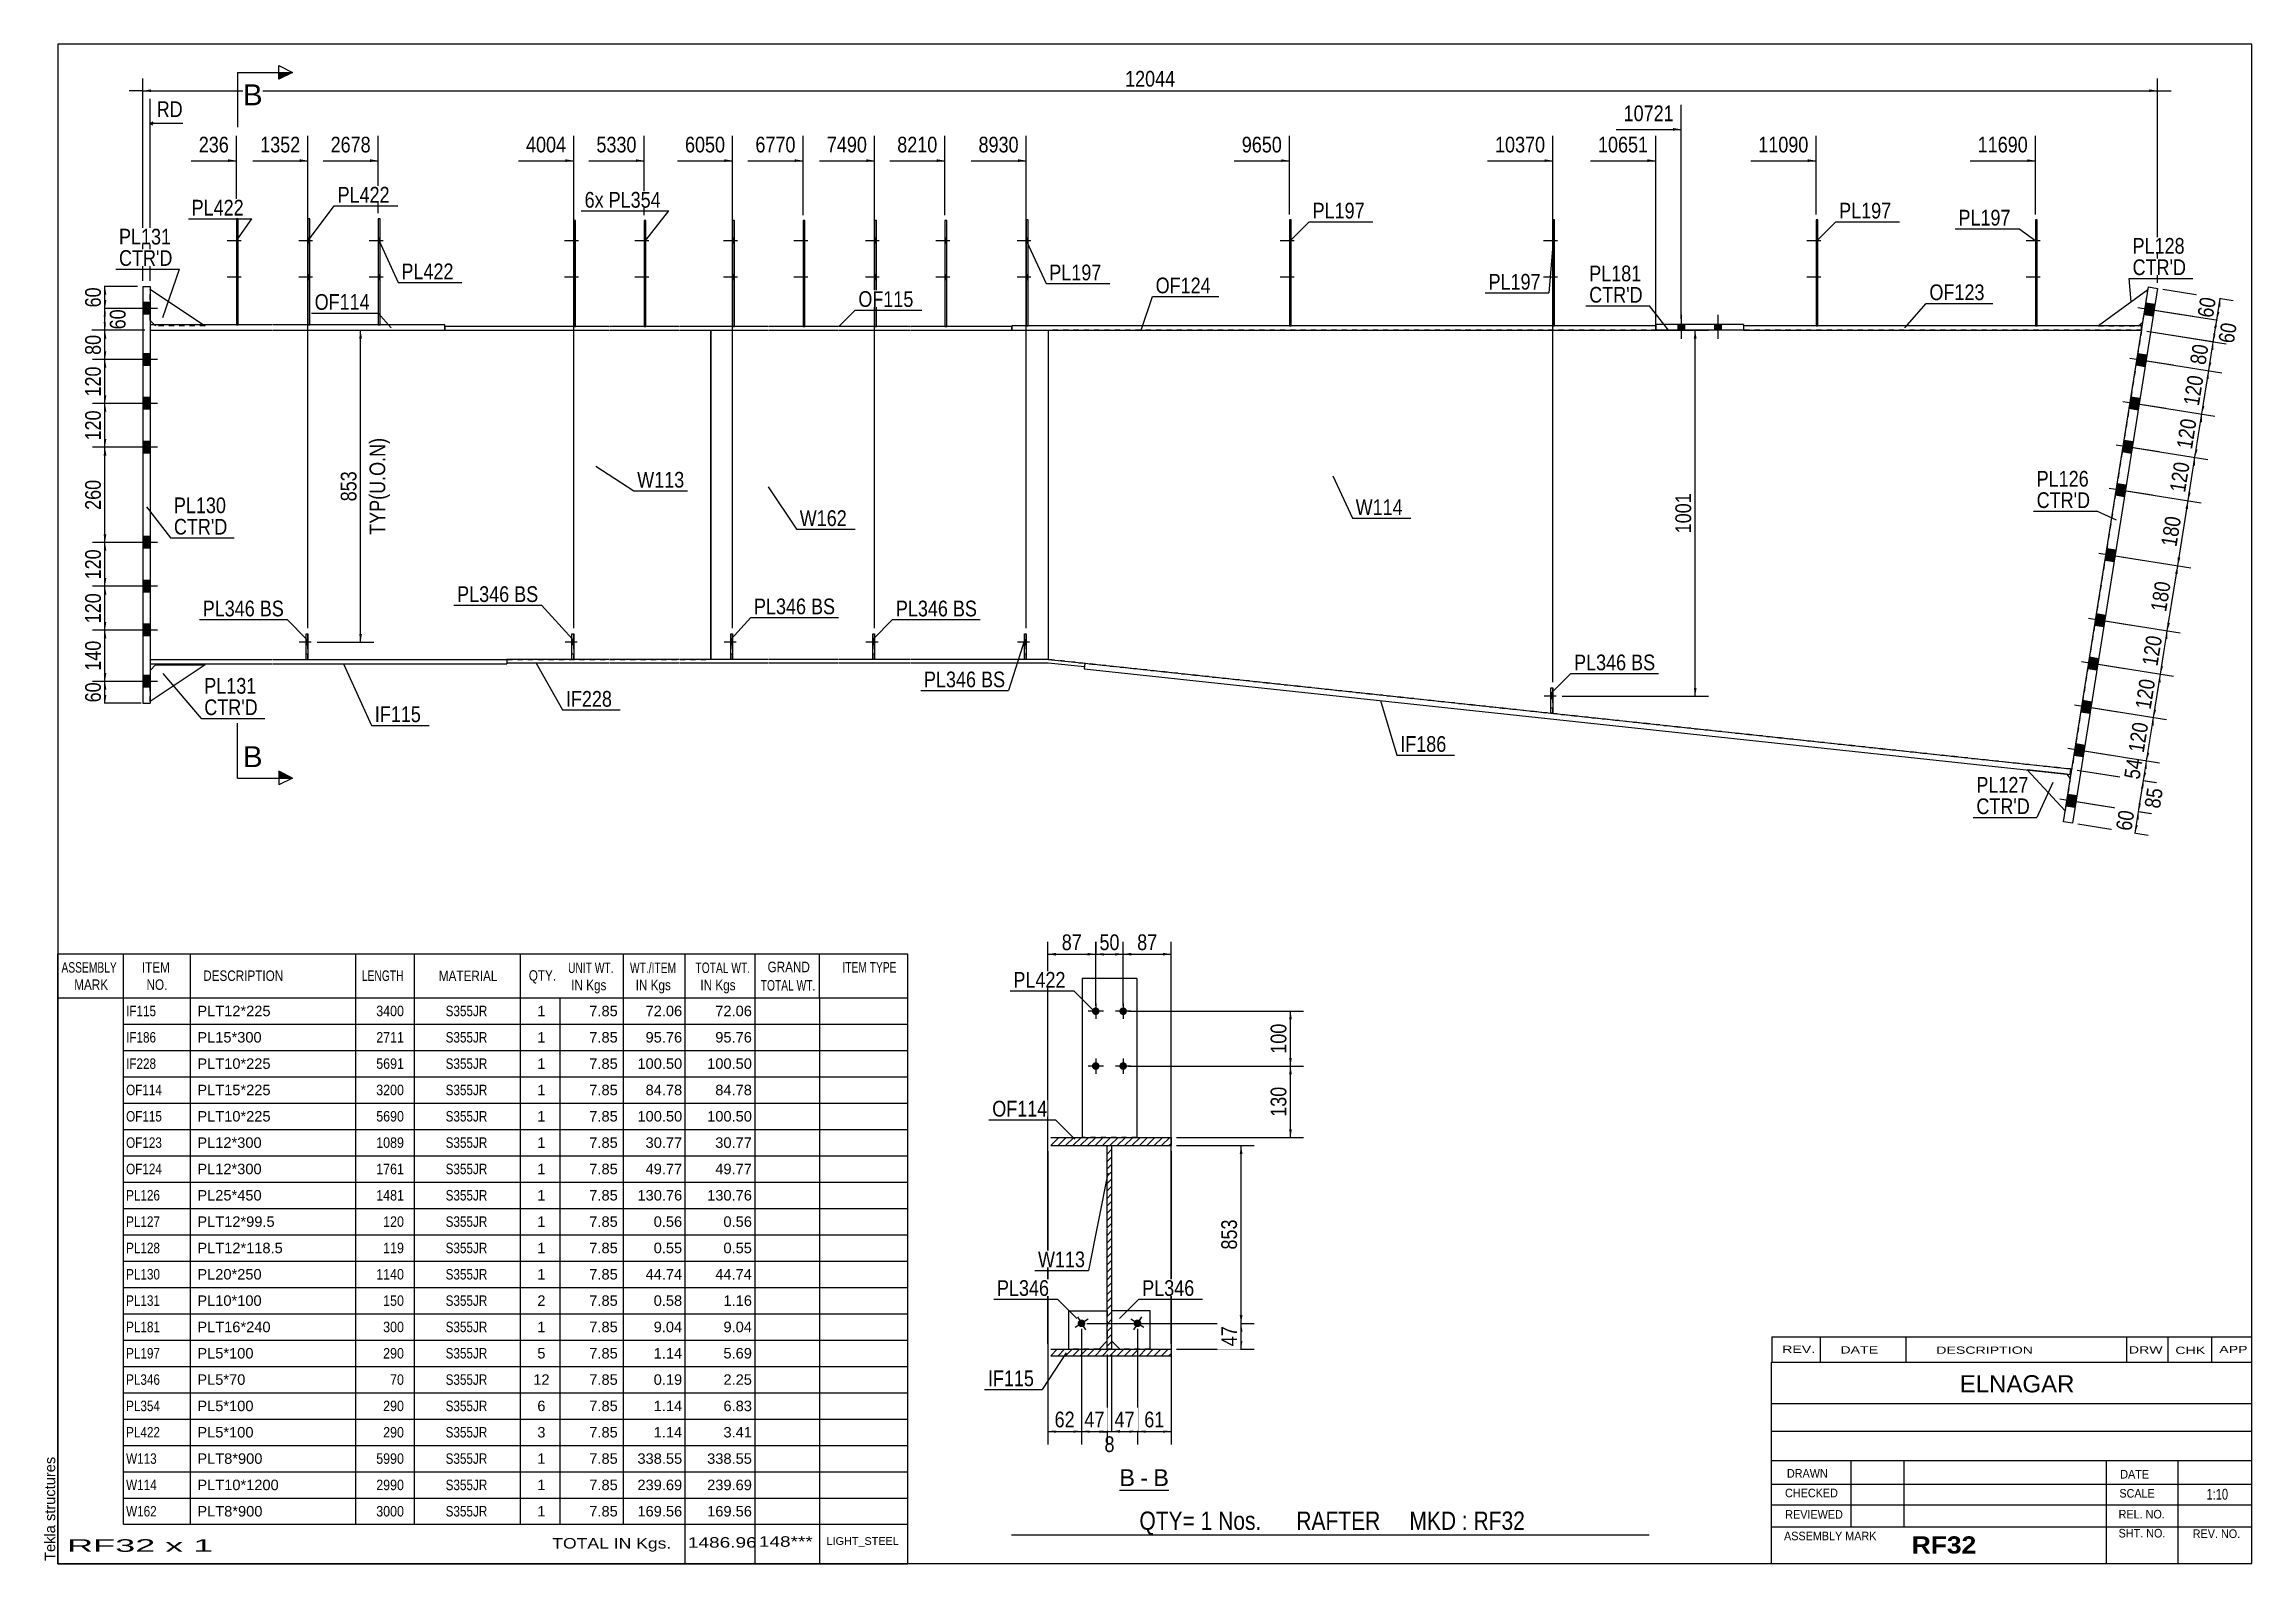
# Model space of a CAD drawing. Header units: millimetres. Extents: x -19 to 383, y -195 to 82.
import ezdxf

# ---------------------------------------------------------------- set-up
doc = ezdxf.new("R2010")
doc.units = ezdxf.units.MM
doc.linetypes.add('DXK_LINE_DOT1', pattern=[1.8814, 0.9407, -0.9407])
doc.linetypes.add('DXK_LINE_DOT2', pattern=[3.9198, 1.9599, -1.9599])
doc.styles.add('Arial', font='ARIAL.TTF', dxfattribs={"height": 0.2})
doc.styles.add('Arial Bold', font='ARIALBD.TTF', dxfattribs={"height": 0.2})
doc.styles.add('Arial Narrow', font='ARIALN.TTF', dxfattribs={"height": 0.2})

# ---------------------------------------------------------------- blocks, each defined once
blk = doc.blocks.new('Unknown-623514905-1211')
at = {"color": 5, "linetype": 'Continuous'}
for p, q in [((383.18, 82.16), (-16.82, 82.16)), ((-16.82, 82.16), (-16.82, -194.84)), ((383.18, -194.84), (383.18, 82.16)), ((-16.82, -194.84), (383.18, -194.84))]:
    blk.add_line(p, q, dxfattribs=at)
at = {"color": 174, "linetype": 'Continuous', "style": 'Arial'}
blk.add_text('Tekla structures', height=1.9102, rotation=90, dxfattribs=at).set_placement((-17.32, -194.34))
blk = doc.blocks.new('Unknown-623514905-16 - 2539')
at = {"color": 7, "linetype": 'Continuous'}
blk.add_line((176.71, -181.44), (185.74, -181.44), dxfattribs=at)
at = {"color": 0, "linetype": 'Continuous'}
blk.add_wipeout([(179.55, -180.69), (179.55, -177.49), (176.71, -177.49), (176.71, -180.69)], dxfattribs=at)
blk.add_wipeout([(181.93, -180.69), (181.93, -177.49), (180.51, -177.49), (180.51, -180.69)], dxfattribs=at)
at = {"color": 96, "linetype": 'Continuous', "style": 'Arial'}
blk.add_text('B', height=3.06, dxfattribs=at).set_placement((176.71, -180.69))
at = {"color": 0, "linetype": 'Continuous'}
blk.add_wipeout([(185.74, -180.69), (185.74, -177.49), (182.89, -177.49), (182.89, -180.69)], dxfattribs=at)
at = {"color": 96, "linetype": 'Continuous', "style": 'Arial'}
for s, p in [('-', (180.51, -180.69)), ('B', (182.89, -180.69))]:
    blk.add_text(s, height=3.06, dxfattribs=at).set_placement(p)
blk = doc.blocks.new('Bolt-623514905-1263 - 1232')
at = {"linetype": 'Continuous'}
for points in [[(119.37, 45.87), (119.37, 46.8), (119.03, 46.8), (119.03, 45.87)], [(119.37, 45.87), (119.37, 46.8), (119.03, 46.8), (119.03, 45.87)], [(119.37, 39.2), (119.37, 40.13), (119.03, 40.13), (119.03, 39.2)], [(119.37, 39.2), (119.37, 40.13), (119.03, 40.13), (119.03, 39.2)]]:
    blk.add_hatch(color=3, dxfattribs=at).paths.add_polyline_path(points)
at = {"color": 3, "linetype": 'Continuous'}
for p, q in [((119.9, 46.33), (117.37, 46.33)), ((119.9, 46.33), (117.37, 46.33)), ((119.37, 46.8), (119.03, 46.8)), ((119.37, 46.8), (119.03, 46.8)), ((119.37, 45.87), (119.03, 45.87)), ((119.37, 45.87), (119.03, 45.87)), ((119.9, 39.67), (117.37, 39.67)), ((119.9, 39.67), (117.37, 39.67)), ((119.37, 40.13), (119.03, 40.13)), ((119.37, 40.13), (119.03, 40.13)), ((119.37, 39.2), (119.03, 39.2)), ((119.37, 39.2), (119.03, 39.2))]:
    blk.add_line(p, q, dxfattribs=at)
blk = doc.blocks.new('Bolt-623514905-1265 - 1232')
at = {"linetype": 'Continuous'}
for points in [[(208.05, 45.87), (208.05, 46.8), (207.72, 46.8), (207.72, 45.87)], [(208.05, 45.87), (208.05, 46.8), (207.72, 46.8), (207.72, 45.87)], [(208.05, 39.2), (208.05, 40.13), (207.72, 40.13), (207.72, 39.2)], [(208.05, 39.2), (208.05, 40.13), (207.72, 40.13), (207.72, 39.2)]]:
    blk.add_hatch(color=3, dxfattribs=at).paths.add_polyline_path(points)
at = {"color": 3, "linetype": 'Continuous'}
for p, q in [((208.59, 46.33), (206.05, 46.33)), ((208.59, 46.33), (206.05, 46.33)), ((208.05, 46.8), (207.72, 46.8)), ((208.05, 46.8), (207.72, 46.8)), ((208.05, 45.87), (207.72, 45.87)), ((208.05, 45.87), (207.72, 45.87)), ((208.59, 39.67), (206.05, 39.67)), ((208.59, 39.67), (206.05, 39.67)), ((208.05, 40.13), (207.72, 40.13)), ((208.05, 40.13), (207.72, 40.13)), ((208.05, 39.2), (207.72, 39.2)), ((208.05, 39.2), (207.72, 39.2))]:
    blk.add_line(p, q, dxfattribs=at)
blk = doc.blocks.new('Part-623514905-1767 - 1232')
at = {"color": 2, "linetype": 'Continuous'}
for p, q in [((106.53, 50), (106.2, 50)), ((106.2, 50), (106.2, 30.67)), ((106.53, 30.67), (106.53, 50))]:
    blk.add_line(p, q, dxfattribs=at)
at = {"color": 7, "linetype": 'DXK_LINE_DOT1'}
blk.add_line((106.2, 30.67), (106.53, 30.67), dxfattribs=at)
blk = doc.blocks.new('Part-623514905-1639 - 1232')
at = {"color": 2, "linetype": 'Continuous'}
for p, q in [((10, -31), (0, -37.67)), ((0, -32), (1, -31)), ((1, -31), (10, -31))]:
    blk.add_line(p, q, dxfattribs=at)
at = {"color": 7, "linetype": 'DXK_LINE_DOT1'}
blk.add_line((0, -37.67), (0, -32), dxfattribs=at)
blk = doc.blocks.new('Part-623514905-1262 - 1232')
at = {"color": 2, "linetype": 'Continuous'}
for p, q in [((290.49, 31.07), (274.49, 31.07)), ((274.49, 31.07), (274.49, 30)), ((290.49, 30), (274.49, 30)), ((290.49, 31.07), (290.49, 30))]:
    blk.add_line(p, q, dxfattribs=at)
blk = doc.blocks.new('Bolt-623514905-1264 - 1232')
at = {"linetype": 'Continuous'}
for points in [[(145.23, 45.87), (145.23, 46.8), (144.9, 46.8), (144.9, 45.87)], [(145.23, 45.87), (145.23, 46.8), (144.9, 46.8), (144.9, 45.87)], [(145.23, 39.2), (145.23, 40.13), (144.9, 40.13), (144.9, 39.2)], [(145.23, 39.2), (145.23, 40.13), (144.9, 40.13), (144.9, 39.2)]]:
    blk.add_hatch(color=3, dxfattribs=at).paths.add_polyline_path(points)
at = {"color": 3, "linetype": 'Continuous'}
for p, q in [((145.77, 46.33), (143.23, 46.33)), ((145.77, 46.33), (143.23, 46.33)), ((145.23, 46.8), (144.9, 46.8)), ((145.23, 46.8), (144.9, 46.8)), ((145.23, 45.87), (144.9, 45.87)), ((145.23, 45.87), (144.9, 45.87)), ((145.77, 39.67), (143.23, 39.67)), ((145.77, 39.67), (143.23, 39.67)), ((145.23, 40.13), (144.9, 40.13)), ((145.23, 40.13), (144.9, 40.13)), ((145.23, 39.2), (144.9, 39.2)), ((145.23, 39.2), (144.9, 39.2))]:
    blk.add_line(p, q, dxfattribs=at)
blk = doc.blocks.new('Bolt-623514905-1266 - 1232')
at = {"linetype": 'Continuous'}
for points in [[(304.05, 45.87), (304.05, 46.8), (303.72, 46.8), (303.72, 45.87)], [(304.05, 45.87), (304.05, 46.8), (303.72, 46.8), (303.72, 45.87)], [(304.05, 39.2), (304.05, 40.13), (303.72, 40.13), (303.72, 39.2)], [(304.05, 39.2), (304.05, 40.13), (303.72, 40.13), (303.72, 39.2)]]:
    blk.add_hatch(color=3, dxfattribs=at).paths.add_polyline_path(points)
at = {"color": 3, "linetype": 'Continuous'}
for p, q in [((304.59, 46.33), (302.05, 46.33)), ((304.59, 46.33), (302.05, 46.33)), ((304.05, 46.8), (303.72, 46.8)), ((304.05, 46.8), (303.72, 46.8)), ((304.05, 45.87), (303.72, 45.87)), ((304.05, 45.87), (303.72, 45.87)), ((304.59, 39.67), (302.05, 39.67)), ((304.59, 39.67), (302.05, 39.67)), ((304.05, 40.13), (303.72, 40.13)), ((304.05, 40.13), (303.72, 40.13)), ((304.05, 39.2), (303.72, 39.2)), ((304.05, 39.2), (303.72, 39.2))]:
    blk.add_line(p, q, dxfattribs=at)
blk = doc.blocks.new('Bolt-623514905-1267 - 1232')
at = {"linetype": 'Continuous'}
for points in [[(344.05, 45.87), (344.05, 46.8), (343.72, 46.8), (343.72, 45.87)], [(344.05, 45.87), (344.05, 46.8), (343.72, 46.8), (343.72, 45.87)], [(344.05, 39.2), (344.05, 40.13), (343.72, 40.13), (343.72, 39.2)], [(344.05, 39.2), (344.05, 40.13), (343.72, 40.13), (343.72, 39.2)]]:
    blk.add_hatch(color=3, dxfattribs=at).paths.add_polyline_path(points)
at = {"color": 3, "linetype": 'Continuous'}
for p, q in [((344.59, 46.33), (342.05, 46.33)), ((344.59, 46.33), (342.05, 46.33)), ((344.05, 46.8), (343.72, 46.8)), ((344.05, 46.8), (343.72, 46.8)), ((344.05, 45.87), (343.72, 45.87)), ((344.05, 45.87), (343.72, 45.87)), ((344.59, 39.67), (342.05, 39.67)), ((344.59, 39.67), (342.05, 39.67)), ((344.05, 40.13), (343.72, 40.13)), ((344.05, 40.13), (343.72, 40.13)), ((344.05, 39.2), (343.72, 39.2)), ((344.05, 39.2), (343.72, 39.2))]:
    blk.add_line(p, q, dxfattribs=at)
blk = doc.blocks.new('Part-623514905-1523 - 1232')
at = {"color": 2, "linetype": 'Continuous'}
for p, q in [((348.82, -59.58), (364.32, 37.9)), ((365.97, 37.64), (350.47, -59.84)), ((364.32, 37.9), (365.97, 37.64)), ((350.47, -59.84), (348.82, -59.58))]:
    blk.add_line(p, q, dxfattribs=at)
blk = doc.blocks.new('Bolt-623514905-1268 - 1232')
at = {"linetype": 'Continuous'}
for points in [[(77.55, 45.87), (77.55, 46.8), (77.22, 46.8), (77.22, 45.87)], [(77.55, 45.87), (77.55, 46.8), (77.22, 46.8), (77.22, 45.87)], [(77.55, 39.2), (77.55, 40.13), (77.22, 40.13), (77.22, 39.2)], [(77.55, 39.2), (77.55, 40.13), (77.22, 40.13), (77.22, 39.2)]]:
    blk.add_hatch(color=3, dxfattribs=at).paths.add_polyline_path(points)
at = {"color": 3, "linetype": 'Continuous'}
for p, q in [((78.08, 46.33), (75.55, 46.33)), ((78.08, 46.33), (75.55, 46.33)), ((77.55, 46.8), (77.22, 46.8)), ((77.55, 46.8), (77.22, 46.8)), ((77.55, 45.87), (77.22, 45.87)), ((77.55, 45.87), (77.22, 45.87)), ((78.08, 39.67), (75.55, 39.67)), ((78.08, 39.67), (75.55, 39.67)), ((77.55, 40.13), (77.22, 40.13)), ((77.55, 40.13), (77.22, 40.13)), ((77.55, 39.2), (77.22, 39.2)), ((77.55, 39.2), (77.22, 39.2))]:
    blk.add_line(p, q, dxfattribs=at)
blk = doc.blocks.new('Bolt-623514905-1269 - 1232')
at = {"linetype": 'Continuous'}
for points in [[(29.08, 45.87), (29.08, 46.8), (28.75, 46.8), (28.75, 45.87)], [(29.08, 45.87), (29.08, 46.8), (28.75, 46.8), (28.75, 45.87)], [(29.08, 39.2), (29.08, 40.13), (28.75, 40.13), (28.75, 39.2)], [(29.08, 39.2), (29.08, 40.13), (28.75, 40.13), (28.75, 39.2)]]:
    blk.add_hatch(color=3, dxfattribs=at).paths.add_polyline_path(points)
at = {"color": 3, "linetype": 'Continuous'}
for p, q in [((29.62, 46.33), (27.08, 46.33)), ((29.62, 46.33), (27.08, 46.33)), ((29.08, 46.8), (28.75, 46.8)), ((29.08, 46.8), (28.75, 46.8)), ((29.08, 45.87), (28.75, 45.87)), ((29.08, 45.87), (28.75, 45.87)), ((29.62, 39.67), (27.08, 39.67)), ((29.62, 39.67), (27.08, 39.67)), ((29.08, 40.13), (28.75, 40.13)), ((29.08, 40.13), (28.75, 40.13)), ((29.08, 39.2), (28.75, 39.2)), ((29.08, 39.2), (28.75, 39.2))]:
    blk.add_line(p, q, dxfattribs=at)
blk = doc.blocks.new('Part-623514905-1772 - 1232')
at = {"color": 2, "linetype": 'Continuous'}
for p, q in [((132.4, 50), (132.07, 50)), ((132.07, 50), (132.07, 30.67)), ((132.4, 30.67), (132.4, 50))]:
    blk.add_line(p, q, dxfattribs=at)
at = {"color": 7, "linetype": 'DXK_LINE_DOT1'}
blk.add_line((132.07, 30.67), (132.4, 30.67), dxfattribs=at)
blk = doc.blocks.new('Part-623514905-1644 - 1232')
at = {"color": 2, "linetype": 'Continuous'}
for p, q in [((0, 37.47), (9.7, 31)), ((0, 31.8), (0.8, 31))]:
    blk.add_line(p, q, dxfattribs=at)
at = {"color": 7, "linetype": 'DXK_LINE_DOT1'}
for p, q in [((0, 31.8), (0, 37.47)), ((1, 30.8), (0.8, 31)), ((10, 30.8), (1, 30.8)), ((9.7, 31), (10, 30.8))]:
    blk.add_line(p, q, dxfattribs=at)
blk = doc.blocks.new('Bolt-623514905-1270 - 1232')
at = {"linetype": 'Continuous'}
for points in [[(-1.33, 35.07), (-1.33, 32.93), (0, 32.93), (0, 35.07)], [(-1.33, 35.07), (-1.33, 32.93), (0, 32.93), (0, 35.07)], [(-1.33, 25.73), (-1.33, 23.6), (0, 23.6), (0, 25.73)], [(-1.33, 25.73), (-1.33, 23.6), (0, 23.6), (0, 25.73)], [(-1.33, 17.73), (-1.33, 15.6), (0, 15.6), (0, 17.73)], [(-1.33, 17.73), (-1.33, 15.6), (0, 15.6), (0, 17.73)], [(-1.33, 9.73), (-1.33, 7.6), (0, 7.6), (0, 9.73)], [(-1.33, 9.73), (-1.33, 7.6), (0, 7.6), (0, 9.73)], [(-1.33, -7.6), (-1.33, -9.73), (0, -9.73), (0, -7.6)], [(-1.33, -7.6), (-1.33, -9.73), (0, -9.73), (0, -7.6)], [(-1.33, -15.6), (-1.33, -17.73), (0, -17.73), (0, -15.6)], [(-1.33, -15.6), (-1.33, -17.73), (0, -17.73), (0, -15.6)], [(-1.33, -23.6), (-1.33, -25.73), (0, -25.73), (0, -23.6)], [(-1.33, -23.6), (-1.33, -25.73), (0, -25.73), (0, -23.6)], [(-1.33, -32.93), (-1.33, -35.07), (0, -35.07), (0, -32.93)], [(-1.33, -32.93), (-1.33, -35.07), (0, -35.07), (0, -32.93)]]:
    blk.add_hatch(color=3, dxfattribs=at).paths.add_polyline_path(points)
at = {"color": 3, "linetype": 'Continuous'}
for p, q in [((1.32, 34), (-6.67, 34)), ((1.32, 34), (-6.67, 34)), ((0, 35.07), (-1.33, 35.07)), ((0, 35.07), (-1.33, 35.07)), ((0, 32.93), (-1.33, 32.93)), ((0, 32.93), (-1.33, 32.93)), ((1.32, 24.67), (-6.67, 24.67)), ((1.32, 24.67), (-6.67, 24.67)), ((0, 25.73), (-1.33, 25.73)), ((0, 25.73), (-1.33, 25.73)), ((0, 23.6), (-1.33, 23.6)), ((0, 23.6), (-1.33, 23.6)), ((1.32, 16.67), (-6.67, 16.67)), ((1.32, 16.67), (-6.67, 16.67)), ((0, 17.73), (-1.33, 17.73)), ((0, 17.73), (-1.33, 17.73)), ((0, 15.6), (-1.33, 15.6)), ((0, 15.6), (-1.33, 15.6)), ((1.32, 8.67), (-6.67, 8.67)), ((1.32, 8.67), (-6.67, 8.67)), ((0, 9.73), (-1.33, 9.73)), ((0, 9.73), (-1.33, 9.73)), ((0, 7.6), (-1.33, 7.6)), ((0, 7.6), (-1.33, 7.6)), ((0, -7.6), (-1.33, -7.6)), ((0, -7.6), (-1.33, -7.6)), ((1.32, -8.67), (-6.67, -8.67)), ((1.32, -8.67), (-6.67, -8.67)), ((0, -9.73), (-1.33, -9.73)), ((0, -9.73), (-1.33, -9.73)), ((0, -15.6), (-1.33, -15.6)), ((0, -15.6), (-1.33, -15.6)), ((1.32, -16.67), (-6.67, -16.67)), ((1.32, -16.67), (-6.67, -16.67)), ((0, -17.73), (-1.33, -17.73)), ((0, -17.73), (-1.33, -17.73)), ((0, -23.6), (-1.33, -23.6)), ((0, -23.6), (-1.33, -23.6)), ((1.32, -24.67), (-6.67, -24.67)), ((1.32, -24.67), (-6.67, -24.67)), ((0, -25.73), (-1.33, -25.73)), ((0, -25.73), (-1.33, -25.73)), ((1.32, -34), (-6.67, -34)), ((1.32, -34), (-6.67, -34)), ((0, -32.93), (-1.33, -32.93)), ((0, -32.93), (-1.33, -32.93)), ((0, -35.07), (-1.33, -35.07)), ((0, -35.07), (-1.33, -35.07))]:
    blk.add_line(p, q, dxfattribs=at)
blk = doc.blocks.new('Part-623514905-1448 - 1232')
at = {"color": 2, "linetype": 'Continuous'}
for p, q in [((70.65, -30), (65.05, -30)), ((65.05, -30), (65.05, -30.67)), ((70.65, -30.67), (65.05, -30.67)), ((83.68, -30), (70.75, -30)), ((83.68, -30.67), (70.75, -30.67)), ((96.52, -30), (83.78, -30)), ((96.52, -30.67), (83.78, -30.67)), ((112.67, -30), (96.62, -30)), ((112.67, -30.67), (96.62, -30.67)), ((125.5, -30), (112.77, -30)), ((125.5, -30.67), (112.77, -30.67)), ((138.53, -30), (125.6, -30)), ((138.53, -30.67), (125.6, -30.67)), ((151.37, -30), (138.63, -30)), ((151.37, -30.67), (138.63, -30.67)), ((163.73, -30), (151.47, -30)), ((163.7, -30.67), (151.47, -30.67)), ((170.33, -31.38), (163.7, -30.67)), ((163.73, -30), (170.4, -30.71))]:
    blk.add_line(p, q, dxfattribs=at)
at = {"color": 7, "linetype": 'DXK_LINE_DOT1'}
blk.add_line((170.4, -30.71), (170.33, -31.38), dxfattribs=at)
blk = doc.blocks.new('Bolt-623514905-1271 - 1232')
at = {"linetype": 'Continuous'}
for points in [[(363.86, 35), (363.53, 32.9), (365.17, 32.64), (365.51, 34.74)], [(363.86, 35), (363.53, 32.9), (365.17, 32.64), (365.51, 34.74)], [(363.86, 35), (363.53, 32.9), (365.17, 32.64), (365.51, 34.74)], [(363.86, 35), (363.53, 32.9), (365.17, 32.64), (365.51, 34.74)], [(362.4, 25.79), (362.06, 23.68), (363.71, 23.42), (364.04, 25.52)], [(362.4, 25.79), (362.06, 23.68), (363.71, 23.42), (364.04, 25.52)], [(362.4, 25.79), (362.06, 23.68), (363.71, 23.42), (364.04, 25.52)], [(362.4, 25.79), (362.06, 23.68), (363.71, 23.42), (364.04, 25.52)], [(361.14, 17.89), (360.81, 15.78), (362.45, 15.52), (362.79, 17.62)], [(361.14, 17.89), (360.81, 15.78), (362.45, 15.52), (362.79, 17.62)], [(361.14, 17.89), (360.81, 15.78), (362.45, 15.52), (362.79, 17.62)], [(361.14, 17.89), (360.81, 15.78), (362.45, 15.52), (362.79, 17.62)], [(359.89, 9.98), (359.55, 7.88), (361.2, 7.62), (361.53, 9.72)], [(359.89, 9.98), (359.55, 7.88), (361.2, 7.62), (361.53, 9.72)], [(359.89, 9.98), (359.55, 7.88), (361.2, 7.62), (361.53, 9.72)], [(359.89, 9.98), (359.55, 7.88), (361.2, 7.62), (361.53, 9.72)], [(358.63, 2.08), (358.29, -0.02), (359.94, -0.28), (360.28, 1.82)], [(358.63, 2.08), (358.29, -0.02), (359.94, -0.28), (360.28, 1.82)], [(358.63, 2.08), (358.29, -0.02), (359.94, -0.28), (360.28, 1.82)], [(358.63, 2.08), (358.29, -0.02), (359.94, -0.28), (360.28, 1.82)], [(356.74, -9.78), (356.41, -11.89), (358.05, -12.15), (358.39, -10.04)], [(356.74, -9.78), (356.41, -11.89), (358.05, -12.15), (358.39, -10.04)], [(356.74, -9.78), (356.41, -11.89), (358.05, -12.15), (358.39, -10.04)], [(356.74, -9.78), (356.41, -11.89), (358.05, -12.15), (358.39, -10.04)], [(354.86, -21.65), (354.52, -23.75), (356.17, -24.02), (356.5, -21.91)], [(354.86, -21.65), (354.52, -23.75), (356.17, -24.02), (356.5, -21.91)], [(354.86, -21.65), (354.52, -23.75), (356.17, -24.02), (356.5, -21.91)], [(354.86, -21.65), (354.52, -23.75), (356.17, -24.02), (356.5, -21.91)], [(353.6, -29.55), (353.26, -31.66), (354.91, -31.92), (355.24, -29.81)], [(353.6, -29.55), (353.26, -31.66), (354.91, -31.92), (355.24, -29.81)], [(353.6, -29.55), (353.26, -31.66), (354.91, -31.92), (355.24, -29.81)], [(353.6, -29.55), (353.26, -31.66), (354.91, -31.92), (355.24, -29.81)], [(352.34, -37.45), (352.01, -39.56), (353.65, -39.82), (353.99, -37.71)], [(352.34, -37.45), (352.01, -39.56), (353.65, -39.82), (353.99, -37.71)], [(352.34, -37.45), (352.01, -39.56), (353.65, -39.82), (353.99, -37.71)], [(352.34, -37.45), (352.01, -39.56), (353.65, -39.82), (353.99, -37.71)], [(351.09, -45.35), (350.75, -47.46), (352.4, -47.72), (352.73, -45.61)], [(351.09, -45.35), (350.75, -47.46), (352.4, -47.72), (352.73, -45.61)], [(351.09, -45.35), (350.75, -47.46), (352.4, -47.72), (352.73, -45.61)], [(351.09, -45.35), (350.75, -47.46), (352.4, -47.72), (352.73, -45.61)], [(349.62, -54.57), (349.29, -56.67), (350.93, -56.94), (351.27, -54.83)], [(349.62, -54.57), (349.29, -56.67), (350.93, -56.94), (351.27, -54.83)], [(349.62, -54.57), (349.29, -56.67), (350.93, -56.94), (351.27, -54.83)], [(349.62, -54.57), (349.29, -56.67), (350.93, -56.94), (351.27, -54.83)]]:
    blk.add_hatch(color=3, dxfattribs=at).paths.add_polyline_path(points)
at = {"color": 3, "linetype": 'Continuous'}
for p, q in [((362.4, 34.16), (370.28, 32.9)), ((362.4, 34.16), (370.28, 32.9)), ((362.4, 34.16), (370.28, 32.9)), ((362.4, 34.16), (370.28, 32.9)), ((363.53, 32.9), (365.17, 32.64)), ((363.53, 32.9), (365.17, 32.64)), ((363.53, 32.9), (365.17, 32.64)), ((363.53, 32.9), (365.17, 32.64)), ((363.86, 35), (365.51, 34.74)), ((363.86, 35), (365.51, 34.74)), ((363.86, 35), (365.51, 34.74)), ((363.86, 35), (365.51, 34.74)), ((360.93, 24.94), (368.81, 23.69)), ((360.93, 24.94), (368.81, 23.69)), ((360.93, 24.94), (368.81, 23.69)), ((360.93, 24.94), (368.81, 23.69)), ((362.4, 25.79), (364.04, 25.52)), ((362.4, 25.79), (364.04, 25.52)), ((362.4, 25.79), (364.04, 25.52)), ((362.4, 25.79), (364.04, 25.52)), ((362.06, 23.68), (363.71, 23.42)), ((362.06, 23.68), (363.71, 23.42)), ((362.06, 23.68), (363.71, 23.42)), ((362.06, 23.68), (363.71, 23.42)), ((359.67, 17.04), (367.56, 15.79)), ((359.67, 17.04), (367.56, 15.79)), ((359.67, 17.04), (367.56, 15.79)), ((359.67, 17.04), (367.56, 15.79)), ((361.14, 17.89), (362.79, 17.62)), ((361.14, 17.89), (362.79, 17.62)), ((361.14, 17.89), (362.79, 17.62)), ((361.14, 17.89), (362.79, 17.62)), ((360.81, 15.78), (362.45, 15.52)), ((360.81, 15.78), (362.45, 15.52)), ((360.81, 15.78), (362.45, 15.52)), ((360.81, 15.78), (362.45, 15.52)), ((358.42, 9.14), (366.3, 7.88)), ((358.42, 9.14), (366.3, 7.88)), ((358.42, 9.14), (366.3, 7.88)), ((358.42, 9.14), (366.3, 7.88)), ((359.89, 9.98), (361.53, 9.72)), ((359.89, 9.98), (361.53, 9.72)), ((359.89, 9.98), (361.53, 9.72)), ((359.89, 9.98), (361.53, 9.72)), ((359.55, 7.88), (361.2, 7.62)), ((359.55, 7.88), (361.2, 7.62)), ((359.55, 7.88), (361.2, 7.62)), ((359.55, 7.88), (361.2, 7.62)), ((357.16, 1.24), (365.05, -0.02)), ((357.16, 1.24), (365.05, -0.02)), ((357.16, 1.24), (365.05, -0.02)), ((357.16, 1.24), (365.05, -0.02)), ((358.63, 2.08), (360.28, 1.82)), ((358.63, 2.08), (360.28, 1.82)), ((358.63, 2.08), (360.28, 1.82)), ((358.63, 2.08), (360.28, 1.82)), ((358.29, -0.02), (359.94, -0.28)), ((358.29, -0.02), (359.94, -0.28)), ((358.29, -0.02), (359.94, -0.28)), ((358.29, -0.02), (359.94, -0.28)), ((355.27, -10.63), (363.16, -11.88)), ((355.27, -10.63), (363.16, -11.88)), ((355.27, -10.63), (363.16, -11.88)), ((355.27, -10.63), (363.16, -11.88)), ((356.41, -11.89), (358.05, -12.15)), ((356.41, -11.89), (358.05, -12.15)), ((356.41, -11.89), (358.05, -12.15)), ((356.41, -11.89), (358.05, -12.15)), ((356.74, -9.78), (358.39, -10.04)), ((356.74, -9.78), (358.39, -10.04)), ((356.74, -9.78), (358.39, -10.04)), ((356.74, -9.78), (358.39, -10.04)), ((353.39, -22.49), (361.27, -23.75)), ((353.39, -22.49), (361.27, -23.75)), ((353.39, -22.49), (361.27, -23.75)), ((353.39, -22.49), (361.27, -23.75)), ((354.52, -23.75), (356.17, -24.02)), ((354.52, -23.75), (356.17, -24.02)), ((354.52, -23.75), (356.17, -24.02)), ((354.52, -23.75), (356.17, -24.02)), ((354.86, -21.65), (356.5, -21.91)), ((354.86, -21.65), (356.5, -21.91)), ((354.86, -21.65), (356.5, -21.91)), ((354.86, -21.65), (356.5, -21.91)), ((352.13, -30.4), (360.02, -31.65)), ((352.13, -30.4), (360.02, -31.65)), ((352.13, -30.4), (360.02, -31.65)), ((352.13, -30.4), (360.02, -31.65)), ((353.26, -31.66), (354.91, -31.92)), ((353.26, -31.66), (354.91, -31.92)), ((353.26, -31.66), (354.91, -31.92)), ((353.26, -31.66), (354.91, -31.92)), ((353.6, -29.55), (355.24, -29.81)), ((353.6, -29.55), (355.24, -29.81)), ((353.6, -29.55), (355.24, -29.81)), ((353.6, -29.55), (355.24, -29.81)), ((350.87, -38.3), (358.76, -39.55)), ((350.87, -38.3), (358.76, -39.55)), ((350.87, -38.3), (358.76, -39.55)), ((350.87, -38.3), (358.76, -39.55)), ((352.01, -39.56), (353.65, -39.82)), ((352.01, -39.56), (353.65, -39.82)), ((352.01, -39.56), (353.65, -39.82)), ((352.01, -39.56), (353.65, -39.82)), ((352.34, -37.45), (353.99, -37.71)), ((352.34, -37.45), (353.99, -37.71)), ((352.34, -37.45), (353.99, -37.71)), ((352.34, -37.45), (353.99, -37.71)), ((349.62, -46.2), (357.5, -47.45)), ((349.62, -46.2), (357.5, -47.45)), ((349.62, -46.2), (357.5, -47.45)), ((349.62, -46.2), (357.5, -47.45)), ((350.75, -47.46), (352.4, -47.72)), ((350.75, -47.46), (352.4, -47.72)), ((350.75, -47.46), (352.4, -47.72)), ((350.75, -47.46), (352.4, -47.72)), ((351.09, -45.35), (352.73, -45.61)), ((351.09, -45.35), (352.73, -45.61)), ((351.09, -45.35), (352.73, -45.61)), ((351.09, -45.35), (352.73, -45.61)), ((348.15, -55.41), (356.04, -56.67)), ((348.15, -55.41), (356.04, -56.67)), ((348.15, -55.41), (356.04, -56.67)), ((348.15, -55.41), (356.04, -56.67)), ((349.62, -54.57), (351.27, -54.83)), ((349.62, -54.57), (351.27, -54.83)), ((349.62, -54.57), (351.27, -54.83)), ((349.62, -54.57), (351.27, -54.83)), ((349.29, -56.67), (350.93, -56.94)), ((349.29, -56.67), (350.93, -56.94)), ((349.29, -56.67), (350.93, -56.94)), ((349.29, -56.67), (350.93, -56.94))]:
    blk.add_line(p, q, dxfattribs=at)
blk = doc.blocks.new('Part-623514905-1730 - 1232')
at = {"color": 2, "linetype": 'Continuous'}
for p, q in [((76.88, -30), (76.88, -25.33)), ((76.88, -25.33), (77.22, -25.33)), ((77.22, -25.33), (77.22, -30))]:
    blk.add_line(p, q, dxfattribs=at)
at = {"color": 7, "linetype": 'DXK_LINE_DOT1'}
blk.add_line((76.88, -29), (77.22, -29), dxfattribs=at)
blk = doc.blocks.new('Bolt-623514905-1272 - 1232')
at = {"linetype": 'Continuous'}
for points in [[(279.75, 31.07), (278.55, 31.07), (278.55, 30), (279.75, 30)], [(279.75, 31.07), (278.55, 31.07), (278.55, 30), (279.75, 30)], [(286.42, 31.07), (285.22, 31.07), (285.22, 30), (286.42, 30)], [(286.42, 31.07), (285.22, 31.07), (285.22, 30), (286.42, 30)]]:
    blk.add_hatch(color=3, dxfattribs=at).paths.add_polyline_path(points)
at = {"color": 3, "linetype": 'Continuous'}
for p, q in [((279.15, 32.8), (279.15, 28.47)), ((279.15, 32.8), (279.15, 28.47)), ((285.82, 32.8), (285.82, 28.47)), ((285.82, 32.8), (285.82, 28.47)), ((278.55, 31.07), (278.55, 30)), ((278.55, 31.07), (278.55, 30)), ((279.75, 31.07), (279.75, 30)), ((279.75, 31.07), (279.75, 30)), ((285.22, 31.07), (285.22, 30)), ((285.22, 31.07), (285.22, 30)), ((286.42, 31.07), (286.42, 30)), ((286.42, 31.07), (286.42, 30))]:
    blk.add_line(p, q, dxfattribs=at)
blk = doc.blocks.new('Part-623514905-1294 - 1232')
at = {"color": 2, "linetype": 'Continuous'}
for p, q in [((22.18, 31), (0, 31)), ((0, 30), (22.18, 30)), ((35.22, 31), (22.28, 31)), ((22.28, 30), (35.22, 30)), ((48.05, 31), (35.32, 31)), ((35.32, 30), (48.05, 30)), ((53.75, 31), (48.15, 31)), ((48.15, 30), (53.75, 30)), ((53.75, 30), (53.75, 31))]:
    blk.add_line(p, q, dxfattribs=at)
at = {"color": 7, "linetype": 'DXK_LINE_DOT1'}
blk.add_line((0, 31), (0, 30), dxfattribs=at)
blk = doc.blocks.new('Part-623514905-1316 - 1232')
at = {"color": 2, "linetype": 'Continuous'}
for p, q in [((53.75, 30.67), (53.75, 30)), ((59.35, 30.67), (53.75, 30.67)), ((53.75, 30), (59.35, 30)), ((70.65, 30.67), (59.45, 30.67)), ((59.45, 30), (70.65, 30)), ((83.68, 30.67), (70.75, 30.67)), ((70.75, 30), (83.68, 30)), ((96.52, 30.67), (83.78, 30.67)), ((83.78, 30), (96.52, 30)), ((112.67, 30.67), (96.62, 30.67)), ((96.62, 30), (112.67, 30)), ((125.5, 30.67), (112.77, 30.67)), ((112.77, 30), (125.5, 30)), ((138.53, 30.67), (125.6, 30.67)), ((125.6, 30), (138.53, 30)), ((151.37, 30.67), (138.63, 30.67)), ((138.63, 30), (151.37, 30)), ((157.07, 30.67), (151.47, 30.67)), ((151.47, 30), (157.07, 30))]:
    blk.add_line(p, q, dxfattribs=at)
at = {"color": 7, "linetype": 'DXK_LINE_DOT1'}
blk.add_line((157.07, 30), (157.07, 30.67), dxfattribs=at)
blk = doc.blocks.new('Part-623514905-1338 - 1232')
at = {"color": 2, "linetype": 'Continuous'}
for p, q in [((290.49, 30.8), (290.49, 30)), ((363.07, 30.8), (290.49, 30.8)), ((290.49, 30), (363.07, 30)), ((363.07, 30), (363.07, 30.8))]:
    blk.add_line(p, q, dxfattribs=at)
blk = doc.blocks.new('Part-623514905-1814 - 1232')
at = {"color": 2, "linetype": 'Continuous'}
for p, q in [((145.23, 50), (144.9, 50)), ((144.9, 50), (144.9, 30.67)), ((145.23, 30.67), (145.23, 50))]:
    blk.add_line(p, q, dxfattribs=at)
at = {"color": 7, "linetype": 'DXK_LINE_DOT1'}
blk.add_line((144.9, 30.67), (145.23, 30.67), dxfattribs=at)
blk = doc.blocks.new('Part-623514905-1360 - 1232')
at = {"color": 2, "linetype": 'Continuous'}
for p, q in [((274.49, 30.8), (157.07, 30.8)), ((157.07, 30.8), (157.07, 30)), ((157.07, 30), (274.49, 30)), ((274.49, 30), (274.49, 30.8))]:
    blk.add_line(p, q, dxfattribs=at)
blk = doc.blocks.new('Part-623514905-1382 - 1232')
at = {"color": 2, "linetype": 'Continuous'}
blk.add_line((102.22, -30), (102.22, 30), dxfattribs=at)
at = {"color": 7, "linetype": 'DXK_LINE_DOT1'}
for p, q in [((102.22, 30), (112.67, 30)), ((112.77, 30), (125.5, 30)), ((125.6, 30), (138.53, 30)), ((138.63, 30), (151.37, 30)), ((151.47, 30), (163.73, 30)), ((163.73, 30), (163.73, -30)), ((112.67, -30), (102.22, -30)), ((125.5, -30), (112.77, -30)), ((138.53, -30), (125.6, -30)), ((151.37, -30), (138.63, -30)), ((163.73, -30), (151.47, -30))]:
    blk.add_line(p, q, dxfattribs=at)
blk = doc.blocks.new('Part-623514905-1794 - 1232')
at = {"color": 2, "linetype": 'Continuous'}
for p, q in [((16.05, 50.33), (15.72, 50.33)), ((15.72, 50.33), (15.72, 31)), ((16.05, 31), (16.05, 50.33))]:
    blk.add_line(p, q, dxfattribs=at)
at = {"color": 7, "linetype": 'DXK_LINE_DOT1'}
blk.add_line((15.72, 31), (16.05, 31), dxfattribs=at)
blk = doc.blocks.new('Part-623514905-1404 - 1232')
at = {"color": 2, "linetype": 'Continuous'}
for p, q in [((163.73, 30), (163.73, -30)), ((350.35, -50), (350.09, -49.97))]:
    blk.add_line(p, q, dxfattribs=at)
at = {"color": 7, "linetype": 'DXK_LINE_DOT1'}
for p, q in [((363.07, 30), (163.73, 30)), ((363.07, 30), (350.35, -50)), ((350.09, -49.97), (163.73, -30)), ((163.73, -30), (350.35, -49.99))]:
    blk.add_line(p, q, dxfattribs=at)
blk = doc.blocks.new('Part-623514905-1426 - 1232')
at = {"color": 2, "linetype": 'Continuous'}
for p, q in [((0, -30), (22.18, -30)), ((0, -30.8), (22.18, -30.8)), ((22.28, -30), (35.22, -30)), ((22.28, -30.8), (35.22, -30.8)), ((35.32, -30), (48.05, -30)), ((35.32, -30.8), (48.05, -30.8)), ((48.15, -30), (59.35, -30)), ((48.15, -30.8), (59.35, -30.8)), ((59.45, -30), (65.05, -30)), ((59.45, -30.8), (65.05, -30.8)), ((65.05, -30), (65.05, -30.8))]:
    blk.add_line(p, q, dxfattribs=at)
at = {"color": 7, "linetype": 'DXK_LINE_DOT1'}
blk.add_line((0, -30), (0, -30.8), dxfattribs=at)
blk = doc.blocks.new('Bolt-623514905-1844 - 1232')
at = {"linetype": 'Continuous'}
for points in [[(106.53, 45.87), (106.53, 46.8), (106.2, 46.8), (106.2, 45.87)], [(106.53, 45.87), (106.53, 46.8), (106.2, 46.8), (106.2, 45.87)], [(106.53, 39.2), (106.53, 40.13), (106.2, 40.13), (106.2, 39.2)], [(106.53, 39.2), (106.53, 40.13), (106.2, 40.13), (106.2, 39.2)]]:
    blk.add_hatch(color=3, dxfattribs=at).paths.add_polyline_path(points)
at = {"color": 3, "linetype": 'Continuous'}
for p, q in [((107.07, 46.33), (104.53, 46.33)), ((107.07, 46.33), (104.53, 46.33)), ((106.53, 46.8), (106.2, 46.8)), ((106.53, 46.8), (106.2, 46.8)), ((106.53, 45.87), (106.2, 45.87)), ((106.53, 45.87), (106.2, 45.87)), ((107.07, 39.67), (104.53, 39.67)), ((107.07, 39.67), (104.53, 39.67)), ((106.53, 40.13), (106.2, 40.13)), ((106.53, 40.13), (106.2, 40.13)), ((106.53, 39.2), (106.2, 39.2)), ((106.53, 39.2), (106.2, 39.2))]:
    blk.add_line(p, q, dxfattribs=at)
blk = doc.blocks.new('Part-623514905-1715 - 1232')
at = {"color": 7, "linetype": 'DXK_LINE_DOT1'}
for p, q in [((131.73, -30), (131.73, -25.33)), ((131.73, -25.33), (132.07, -25.33)), ((132.07, -30), (132.07, -25.33))]:
    blk.add_line(p, q, dxfattribs=at)
blk = doc.blocks.new('Part-623514905-1470 - 1232')
at = {"color": 2, "linetype": 'Continuous'}
for p, q in [((170.4, -30.71), (170.29, -31.71)), ((170.29, -31.71), (349.99, -50.97)), ((170.4, -30.71), (350.09, -49.97)), ((350.09, -49.97), (349.99, -50.97))]:
    blk.add_line(p, q, dxfattribs=at)
blk = doc.blocks.new('Part-623514905-1740 - 1232')
at = {"color": 2, "linetype": 'Continuous'}
for p, q in [((28.42, -30), (28.42, -25.33)), ((28.42, -25.33), (28.75, -25.33)), ((28.75, -25.33), (28.75, -30))]:
    blk.add_line(p, q, dxfattribs=at)
at = {"color": 7, "linetype": 'DXK_LINE_DOT1'}
blk.add_line((28.42, -29), (28.75, -29), dxfattribs=at)
blk = doc.blocks.new('Part-623514905-1552 - 1232')
at = {"color": 2, "linetype": 'Continuous'}
for p, q in [((349.14, -57.58), (342.23, -50.14)), ((349.52, -50.93), (342.23, -50.14)), ((350.08, -51.66), (349.52, -50.93))]:
    blk.add_line(p, q, dxfattribs=at)
at = {"color": 7, "linetype": 'DXK_LINE_DOT1'}
blk.add_line((350.08, -51.66), (349.14, -57.58), dxfattribs=at)
blk = doc.blocks.new('Part-623514905-1581 - 1232')
at = {"color": 2, "linetype": 'Continuous'}
for p, q in [((364.24, 37.38), (355.2, 30.8)), ((362.53, 30.8), (363.3, 31.46))]:
    blk.add_line(p, q, dxfattribs=at)
at = {"color": 7, "linetype": 'DXK_LINE_DOT1'}
for p, q in [((363.3, 31.46), (364.24, 37.38)), ((355.2, 30.8), (362.53, 30.8))]:
    blk.add_line(p, q, dxfattribs=at)
blk = doc.blocks.new('Part-623514905-1809 - 1232')
at = {"color": 2, "linetype": 'Continuous'}
for p, q in [((119.37, 50), (119.03, 50)), ((119.03, 50), (119.03, 30.67)), ((119.37, 30.67), (119.37, 50))]:
    blk.add_line(p, q, dxfattribs=at)
at = {"color": 7, "linetype": 'DXK_LINE_DOT1'}
blk.add_line((119.03, 30.67), (119.37, 30.67), dxfattribs=at)
blk = doc.blocks.new('Part-623514905-1610 - 1232')
at = {"color": 2, "linetype": 'Continuous'}
for p, q in [((-1.33, 38), (0, 38)), ((-1.33, 38), (-1.33, -38)), ((0, 38), (0, -38)), ((-1.33, -38), (0, -38))]:
    blk.add_line(p, q, dxfattribs=at)
blk = doc.blocks.new('Bolt-623514905-1846 - 1232')
at = {"linetype": 'Continuous'}
blk.add_hatch(color=3, dxfattribs=at).paths.add_polyline_path([(28.75, -27.33), (28.75, -26.4), (28.42, -26.4), (28.42, -27.33)])
at = {"color": 3, "linetype": 'Continuous'}
for p, q in [((29.38, -26.87), (27.18, -26.87)), ((28.75, -26.4), (28.42, -26.4)), ((28.75, -27.33), (28.42, -27.33))]:
    blk.add_line(p, q, dxfattribs=at)
blk = doc.blocks.new('Part-623514905-1725 - 1232')
at = {"color": 7, "linetype": 'DXK_LINE_DOT1'}
for p, q in [((105.87, -30), (105.87, -25.33)), ((105.87, -25.33), (106.2, -25.33)), ((106.2, -30), (106.2, -25.33))]:
    blk.add_line(p, q, dxfattribs=at)
blk = doc.blocks.new('Part-623514905-1661 - 1232')
at = {"color": 7, "linetype": 'DXK_LINE_DOT1'}
for p, q in [((0, 30), (0, -30)), ((0, 30), (22.18, 30)), ((22.28, 30), (35.22, 30)), ((35.32, 30), (48.05, 30)), ((48.15, 30), (59.35, 30)), ((59.45, 30), (70.65, 30)), ((70.75, 30), (83.68, 30)), ((83.78, 30), (96.52, 30)), ((96.62, 30), (102.22, 30)), ((0, -30), (22.18, -30)), ((22.28, -30), (35.22, -30)), ((35.32, -30), (48.05, -30)), ((48.15, -30), (59.35, -30)), ((59.45, -30), (70.65, -30)), ((70.75, -30), (83.68, -30)), ((83.78, -30), (96.52, -30)), ((96.62, -30), (102.22, -30))]:
    blk.add_line(p, q, dxfattribs=at)
at = {"color": 2, "linetype": 'Continuous'}
blk.add_line((102.22, 30), (102.22, -30), dxfattribs=at)
blk = doc.blocks.new('Part-623514905-1710 - 1232')
at = {"color": 2, "linetype": 'Continuous'}
for p, q in [((131.73, -30), (131.73, -25.33)), ((131.73, -25.33), (132.07, -25.33)), ((132.07, -25.33), (132.07, -30))]:
    blk.add_line(p, q, dxfattribs=at)
at = {"color": 7, "linetype": 'DXK_LINE_DOT1'}
blk.add_line((131.73, -29), (132.07, -29), dxfattribs=at)
blk = doc.blocks.new('Part-623514905-1799 - 1232')
at = {"color": 2, "linetype": 'Continuous'}
for p, q in [((41.92, 50.33), (41.58, 50.33)), ((41.58, 50.33), (41.58, 31)), ((41.92, 31), (41.92, 50.33))]:
    blk.add_line(p, q, dxfattribs=at)
at = {"color": 7, "linetype": 'DXK_LINE_DOT1'}
blk.add_line((41.58, 31), (41.92, 31), dxfattribs=at)
blk = doc.blocks.new('Part-623514905-1720 - 1232')
at = {"color": 2, "linetype": 'Continuous'}
for p, q in [((105.87, -30), (105.87, -25.33)), ((105.87, -25.33), (106.2, -25.33)), ((106.2, -25.33), (106.2, -30))]:
    blk.add_line(p, q, dxfattribs=at)
at = {"color": 7, "linetype": 'DXK_LINE_DOT1'}
blk.add_line((105.87, -29), (106.2, -29), dxfattribs=at)
blk = doc.blocks.new('Part-623514905-1735 - 1232')
at = {"color": 7, "linetype": 'DXK_LINE_DOT1'}
for p, q in [((76.88, -30), (76.88, -25.33)), ((76.88, -25.33), (77.22, -25.33)), ((77.22, -30), (77.22, -25.33))]:
    blk.add_line(p, q, dxfattribs=at)
blk = doc.blocks.new('Part-623514905-1745 - 1232')
at = {"color": 7, "linetype": 'DXK_LINE_DOT1'}
for p, q in [((28.42, -30), (28.42, -25.33)), ((28.42, -25.33), (28.75, -25.33)), ((28.75, -30), (28.75, -25.33))]:
    blk.add_line(p, q, dxfattribs=at)
blk = doc.blocks.new('Part-623514905-1804 - 1232')
at = {"color": 2, "linetype": 'Continuous'}
for p, q in [((90.38, 50), (90.05, 50)), ((90.05, 50), (90.05, 30.67)), ((90.38, 30.67), (90.38, 50))]:
    blk.add_line(p, q, dxfattribs=at)
at = {"color": 7, "linetype": 'DXK_LINE_DOT1'}
blk.add_line((90.05, 30.67), (90.38, 30.67), dxfattribs=at)
blk = doc.blocks.new('Part-623514905-1819 - 1232')
at = {"color": 2, "linetype": 'Continuous'}
for p, q in [((208.05, 50.13), (207.72, 50.13)), ((207.72, 50.13), (207.72, 30.8)), ((208.05, 30.8), (208.05, 50.13))]:
    blk.add_line(p, q, dxfattribs=at)
at = {"color": 7, "linetype": 'DXK_LINE_DOT1'}
blk.add_line((207.72, 30.8), (208.05, 30.8), dxfattribs=at)
blk = doc.blocks.new('Part-623514905-1824 - 1232')
at = {"color": 2, "linetype": 'Continuous'}
for p, q in [((304.05, 50.13), (303.72, 50.13)), ((303.72, 50.13), (303.72, 30.8)), ((304.05, 30.8), (304.05, 50.13))]:
    blk.add_line(p, q, dxfattribs=at)
at = {"color": 7, "linetype": 'DXK_LINE_DOT1'}
blk.add_line((303.72, 30.8), (304.05, 30.8), dxfattribs=at)
blk = doc.blocks.new('Part-623514905-1829 - 1232')
at = {"color": 2, "linetype": 'Continuous'}
for p, q in [((344.05, 50.13), (343.72, 50.13)), ((343.72, 50.13), (343.72, 30.8)), ((344.05, 30.8), (344.05, 50.13))]:
    blk.add_line(p, q, dxfattribs=at)
at = {"color": 7, "linetype": 'DXK_LINE_DOT1'}
blk.add_line((343.72, 30.8), (344.05, 30.8), dxfattribs=at)
blk = doc.blocks.new('Part-623514905-1834 - 1232')
at = {"color": 2, "linetype": 'Continuous'}
for p, q in [((77.55, 50), (77.22, 50)), ((77.22, 50), (77.22, 30.67)), ((77.55, 30.67), (77.55, 50))]:
    blk.add_line(p, q, dxfattribs=at)
at = {"color": 7, "linetype": 'DXK_LINE_DOT1'}
blk.add_line((77.22, 30.67), (77.55, 30.67), dxfattribs=at)
blk = doc.blocks.new('Part-623514905-7637 - 1232')
at = {"color": 2, "linetype": 'Continuous'}
for p, q in [((255.38, -39.81), (255.39, -35.17)), ((255.39, -35.17), (255.72, -35.17)), ((255.72, -35.17), (255.72, -39.81)), ((255.72, -39.81), (255.38, -39.81))]:
    blk.add_line(p, q, dxfattribs=at)
blk = doc.blocks.new('Part-623514905-1839 - 1232')
at = {"color": 2, "linetype": 'Continuous'}
for p, q in [((29.08, 50.33), (28.75, 50.33)), ((28.75, 50.33), (28.75, 31)), ((29.08, 31), (29.08, 50.33))]:
    blk.add_line(p, q, dxfattribs=at)
at = {"color": 7, "linetype": 'DXK_LINE_DOT1'}
blk.add_line((28.75, 31), (29.08, 31), dxfattribs=at)
blk = doc.blocks.new('Part-623514905-7634 - 1232')
at = {"color": 7, "linetype": 'DXK_LINE_DOT1'}
for p, q in [((255.38, -39.81), (255.39, -35.17)), ((255.39, -35.17), (255.72, -35.17)), ((255.72, -39.81), (255.72, -35.17)), ((255.38, -38.81), (255.72, -38.81)), ((255.72, -39.81), (255.38, -39.81))]:
    blk.add_line(p, q, dxfattribs=at)
blk = doc.blocks.new('Bolt-623514905-1840 - 1232')
at = {"linetype": 'Continuous'}
for points in [[(90.38, 45.87), (90.38, 46.8), (90.05, 46.8), (90.05, 45.87)], [(90.38, 45.87), (90.38, 46.8), (90.05, 46.8), (90.05, 45.87)], [(90.38, 39.2), (90.38, 40.13), (90.05, 40.13), (90.05, 39.2)], [(90.38, 39.2), (90.38, 40.13), (90.05, 40.13), (90.05, 39.2)]]:
    blk.add_hatch(color=3, dxfattribs=at).paths.add_polyline_path(points)
at = {"color": 3, "linetype": 'Continuous'}
for p, q in [((90.92, 46.33), (88.38, 46.33)), ((90.92, 46.33), (88.38, 46.33)), ((90.38, 46.8), (90.05, 46.8)), ((90.38, 46.8), (90.05, 46.8)), ((90.38, 45.87), (90.05, 45.87)), ((90.38, 45.87), (90.05, 45.87)), ((90.92, 39.67), (88.38, 39.67)), ((90.92, 39.67), (88.38, 39.67)), ((90.38, 40.13), (90.05, 40.13)), ((90.38, 40.13), (90.05, 40.13)), ((90.38, 39.2), (90.05, 39.2)), ((90.38, 39.2), (90.05, 39.2))]:
    blk.add_line(p, q, dxfattribs=at)
blk = doc.blocks.new('Bolt-623514905-1841 - 1232')
at = {"linetype": 'Continuous'}
for points in [[(41.92, 45.87), (41.92, 46.8), (41.58, 46.8), (41.58, 45.87)], [(41.92, 45.87), (41.92, 46.8), (41.58, 46.8), (41.58, 45.87)], [(41.92, 39.2), (41.92, 40.13), (41.58, 40.13), (41.58, 39.2)], [(41.92, 39.2), (41.92, 40.13), (41.58, 40.13), (41.58, 39.2)]]:
    blk.add_hatch(color=3, dxfattribs=at).paths.add_polyline_path(points)
at = {"color": 3, "linetype": 'Continuous'}
for p, q in [((42.45, 46.33), (39.92, 46.33)), ((42.45, 46.33), (39.92, 46.33)), ((41.92, 46.8), (41.58, 46.8)), ((41.92, 46.8), (41.58, 46.8)), ((41.92, 45.87), (41.58, 45.87)), ((41.92, 45.87), (41.58, 45.87)), ((42.45, 39.67), (39.92, 39.67)), ((42.45, 39.67), (39.92, 39.67)), ((41.92, 40.13), (41.58, 40.13)), ((41.92, 40.13), (41.58, 40.13)), ((41.92, 39.2), (41.58, 39.2)), ((41.92, 39.2), (41.58, 39.2))]:
    blk.add_line(p, q, dxfattribs=at)
blk = doc.blocks.new('Bolt-623514905-1842 - 1232')
at = {"linetype": 'Continuous'}
for points in [[(16.05, 45.87), (16.05, 46.8), (15.72, 46.8), (15.72, 45.87)], [(16.05, 45.87), (16.05, 46.8), (15.72, 46.8), (15.72, 45.87)], [(16.05, 39.2), (16.05, 40.13), (15.72, 40.13), (15.72, 39.2)], [(16.05, 39.2), (16.05, 40.13), (15.72, 40.13), (15.72, 39.2)]]:
    blk.add_hatch(color=3, dxfattribs=at).paths.add_polyline_path(points)
at = {"color": 3, "linetype": 'Continuous'}
for p, q in [((16.58, 46.33), (14.05, 46.33)), ((16.58, 46.33), (14.05, 46.33)), ((16.05, 46.8), (15.72, 46.8)), ((16.05, 46.8), (15.72, 46.8)), ((16.05, 45.87), (15.72, 45.87)), ((16.05, 45.87), (15.72, 45.87)), ((16.58, 39.67), (14.05, 39.67)), ((16.58, 39.67), (14.05, 39.67)), ((16.05, 40.13), (15.72, 40.13)), ((16.05, 40.13), (15.72, 40.13)), ((16.05, 39.2), (15.72, 39.2)), ((16.05, 39.2), (15.72, 39.2))]:
    blk.add_line(p, q, dxfattribs=at)
blk = doc.blocks.new('Bolt-623514905-1843 - 1232')
at = {"linetype": 'Continuous'}
for points in [[(132.4, 45.87), (132.4, 46.8), (132.07, 46.8), (132.07, 45.87)], [(132.4, 45.87), (132.4, 46.8), (132.07, 46.8), (132.07, 45.87)], [(132.4, 39.2), (132.4, 40.13), (132.07, 40.13), (132.07, 39.2)], [(132.4, 39.2), (132.4, 40.13), (132.07, 40.13), (132.07, 39.2)]]:
    blk.add_hatch(color=3, dxfattribs=at).paths.add_polyline_path(points)
at = {"color": 3, "linetype": 'Continuous'}
for p, q in [((132.93, 46.33), (130.4, 46.33)), ((132.93, 46.33), (130.4, 46.33)), ((132.4, 46.8), (132.07, 46.8)), ((132.4, 46.8), (132.07, 46.8)), ((132.4, 45.87), (132.07, 45.87)), ((132.4, 45.87), (132.07, 45.87)), ((132.93, 39.67), (130.4, 39.67)), ((132.93, 39.67), (130.4, 39.67)), ((132.4, 40.13), (132.07, 40.13)), ((132.4, 40.13), (132.07, 40.13)), ((132.4, 39.2), (132.07, 39.2)), ((132.4, 39.2), (132.07, 39.2))]:
    blk.add_line(p, q, dxfattribs=at)
blk = doc.blocks.new('Bolt-623514905-1845 - 1232')
at = {"color": 3, "linetype": 'DXK_LINE_DOT2'}
for p, q in [((29.38, -26.87), (27.18, -26.87)), ((28.75, -26.4), (28.42, -26.4)), ((28.75, -27.33), (28.42, -27.33))]:
    blk.add_line(p, q, dxfattribs=at)
blk = doc.blocks.new('Bolt-623514905-1847 - 1232')
at = {"color": 3, "linetype": 'DXK_LINE_DOT2'}
for p, q in [((77.85, -26.87), (75.65, -26.87)), ((77.22, -26.4), (76.88, -26.4)), ((77.22, -27.33), (76.88, -27.33))]:
    blk.add_line(p, q, dxfattribs=at)
blk = doc.blocks.new('Bolt-623514905-1848 - 1232')
at = {"linetype": 'Continuous'}
blk.add_hatch(color=3, dxfattribs=at).paths.add_polyline_path([(77.22, -27.33), (77.22, -26.4), (76.88, -26.4), (76.88, -27.33)])
at = {"color": 3, "linetype": 'Continuous'}
for p, q in [((77.85, -26.87), (75.65, -26.87)), ((77.22, -26.4), (76.88, -26.4)), ((77.22, -27.33), (76.88, -27.33))]:
    blk.add_line(p, q, dxfattribs=at)
blk = doc.blocks.new('Bolt-623514905-1849 - 1232')
at = {"color": 3, "linetype": 'DXK_LINE_DOT2'}
for p, q in [((106.83, -26.87), (104.63, -26.87)), ((106.2, -26.4), (105.87, -26.4)), ((106.2, -27.33), (105.87, -27.33))]:
    blk.add_line(p, q, dxfattribs=at)
blk = doc.blocks.new('Bolt-623514905-1850 - 1232')
at = {"linetype": 'Continuous'}
blk.add_hatch(color=3, dxfattribs=at).paths.add_polyline_path([(106.2, -27.33), (106.2, -26.4), (105.87, -26.4), (105.87, -27.33)])
at = {"color": 3, "linetype": 'Continuous'}
for p, q in [((106.83, -26.87), (104.63, -26.87)), ((106.2, -26.4), (105.87, -26.4)), ((106.2, -27.33), (105.87, -27.33))]:
    blk.add_line(p, q, dxfattribs=at)
blk = doc.blocks.new('Bolt-623514905-1851 - 1232')
at = {"color": 3, "linetype": 'DXK_LINE_DOT2'}
for p, q in [((132.7, -26.87), (130.5, -26.87)), ((132.07, -26.4), (131.73, -26.4)), ((132.07, -27.33), (131.73, -27.33))]:
    blk.add_line(p, q, dxfattribs=at)
blk = doc.blocks.new('Bolt-623514905-1852 - 1232')
at = {"linetype": 'Continuous'}
blk.add_hatch(color=3, dxfattribs=at).paths.add_polyline_path([(132.07, -27.33), (132.07, -26.4), (131.73, -26.4), (131.73, -27.33)])
at = {"color": 3, "linetype": 'Continuous'}
for p, q in [((132.7, -26.87), (130.5, -26.87)), ((132.07, -26.4), (131.73, -26.4)), ((132.07, -27.33), (131.73, -27.33))]:
    blk.add_line(p, q, dxfattribs=at)
blk = doc.blocks.new('Part-623514905-7633 - 1232')
at = {"color": 2, "linetype": 'Continuous'}
for p, q in [((256.05, 50.13), (255.72, 50.13)), ((255.72, 50.13), (255.72, 30.8)), ((256.05, 30.8), (256.05, 50.13))]:
    blk.add_line(p, q, dxfattribs=at)
at = {"color": 7, "linetype": 'DXK_LINE_DOT1'}
blk.add_line((255.72, 30.8), (256.05, 30.8), dxfattribs=at)
blk = doc.blocks.new('Bolt-623514905-7640 - 1232')
at = {"linetype": 'Continuous'}
for points in [[(256.05, 45.87), (256.05, 46.8), (255.72, 46.8), (255.72, 45.87)], [(256.05, 45.87), (256.05, 46.8), (255.72, 46.8), (255.72, 45.87)], [(256.05, 39.2), (256.05, 40.13), (255.72, 40.13), (255.72, 39.2)], [(256.05, 39.2), (256.05, 40.13), (255.72, 40.13), (255.72, 39.2)]]:
    blk.add_hatch(color=3, dxfattribs=at).paths.add_polyline_path(points)
at = {"color": 3, "linetype": 'Continuous'}
for p, q in [((256.59, 46.33), (254.05, 46.33)), ((256.59, 46.33), (254.05, 46.33)), ((256.05, 46.8), (255.72, 46.8)), ((256.05, 46.8), (255.72, 46.8)), ((256.05, 45.87), (255.72, 45.87)), ((256.05, 45.87), (255.72, 45.87)), ((256.59, 39.67), (254.05, 39.67)), ((256.59, 39.67), (254.05, 39.67)), ((256.05, 40.13), (255.72, 40.13)), ((256.05, 40.13), (255.72, 40.13)), ((256.05, 39.2), (255.72, 39.2)), ((256.05, 39.2), (255.72, 39.2))]:
    blk.add_line(p, q, dxfattribs=at)
blk = doc.blocks.new('Bolt-623514905-7641 - 1232')
at = {"color": 3, "linetype": 'DXK_LINE_DOT2'}
for p, q in [((256.35, -36.71), (254.15, -36.71)), ((255.72, -36.24), (255.39, -36.24)), ((255.72, -37.17), (255.39, -37.17))]:
    blk.add_line(p, q, dxfattribs=at)
blk = doc.blocks.new('Bolt-623514905-7644 - 1232')
at = {"linetype": 'Continuous'}
blk.add_hatch(color=3, dxfattribs=at).paths.add_polyline_path([(255.72, -37.17), (255.72, -36.24), (255.39, -36.24), (255.39, -37.17)])
at = {"color": 3, "linetype": 'Continuous'}
for p, q in [((256.35, -36.71), (254.15, -36.71)), ((255.72, -36.24), (255.39, -36.24)), ((255.72, -37.17), (255.39, -37.17))]:
    blk.add_line(p, q, dxfattribs=at)
blk = doc.blocks.new('Part-623514905-9497 - 1232')
at = {"color": 2, "linetype": 'Continuous'}
for p, q in [((160.05, 50.13), (159.72, 50.13)), ((159.72, 50.13), (159.72, 30.8)), ((160.05, 30.8), (160.05, 50.13))]:
    blk.add_line(p, q, dxfattribs=at)
at = {"color": 7, "linetype": 'DXK_LINE_DOT1'}
blk.add_line((159.72, 30.8), (160.05, 30.8), dxfattribs=at)
blk = doc.blocks.new('Part-623514905-9498 - 1232')
at = {"color": 7, "linetype": 'DXK_LINE_DOT1'}
for p, q in [((159.39, -30), (159.39, -25.33)), ((159.39, -25.33), (159.72, -25.33)), ((159.72, -30), (159.72, -25.33)), ((159.39, -29), (159.72, -29))]:
    blk.add_line(p, q, dxfattribs=at)
blk = doc.blocks.new('Part-623514905-9501 - 1232')
at = {"color": 2, "linetype": 'Continuous'}
for p, q in [((159.39, -30), (159.39, -25.33)), ((159.39, -25.33), (159.72, -25.33)), ((159.72, -25.33), (159.72, -30))]:
    blk.add_line(p, q, dxfattribs=at)
blk = doc.blocks.new('Bolt-623514905-9504 - 1232')
at = {"linetype": 'Continuous'}
for points in [[(160.05, 45.87), (160.05, 46.8), (159.72, 46.8), (159.72, 45.87)], [(160.05, 45.87), (160.05, 46.8), (159.72, 46.8), (159.72, 45.87)], [(160.05, 39.2), (160.05, 40.13), (159.72, 40.13), (159.72, 39.2)], [(160.05, 39.2), (160.05, 40.13), (159.72, 40.13), (159.72, 39.2)]]:
    blk.add_hatch(color=3, dxfattribs=at).paths.add_polyline_path(points)
at = {"color": 3, "linetype": 'Continuous'}
for p, q in [((160.59, 46.33), (158.05, 46.33)), ((160.59, 46.33), (158.05, 46.33)), ((160.05, 46.8), (159.72, 46.8)), ((160.05, 46.8), (159.72, 46.8)), ((160.05, 45.87), (159.72, 45.87)), ((160.05, 45.87), (159.72, 45.87)), ((160.59, 39.67), (158.05, 39.67)), ((160.59, 39.67), (158.05, 39.67)), ((160.05, 40.13), (159.72, 40.13)), ((160.05, 40.13), (159.72, 40.13)), ((160.05, 39.2), (159.72, 39.2)), ((160.05, 39.2), (159.72, 39.2))]:
    blk.add_line(p, q, dxfattribs=at)
blk = doc.blocks.new('Bolt-623514905-9505 - 1232')
at = {"color": 3, "linetype": 'DXK_LINE_DOT2'}
for p, q in [((160.35, -26.87), (158.15, -26.87)), ((159.72, -26.4), (159.39, -26.4)), ((159.72, -27.33), (159.39, -27.33))]:
    blk.add_line(p, q, dxfattribs=at)
blk = doc.blocks.new('Bolt-623514905-9508 - 1232')
at = {"linetype": 'Continuous'}
blk.add_hatch(color=3, dxfattribs=at).paths.add_polyline_path([(159.72, -27.33), (159.72, -26.4), (159.39, -26.4), (159.39, -27.33)])
at = {"color": 3, "linetype": 'Continuous'}
for p, q in [((160.35, -26.87), (158.15, -26.87)), ((159.72, -26.4), (159.39, -26.4)), ((159.72, -27.33), (159.39, -27.33))]:
    blk.add_line(p, q, dxfattribs=at)
blk = doc.blocks.new('Bolt-623514905-2556 - 2539')
at = {"linetype": 'Continuous'}
blk.add_hatch(color=3, dxfattribs=at).paths.add_polyline_path([(180.6, -151.41, -1), (179.41, -150.66, -1)])
at = {"color": 3, "linetype": 'Continuous'}
for p, q in [((181.19, -151.78), (178.82, -150.29)), ((180.75, -149.85), (179.26, -152.22))]:
    blk.add_line(p, q, dxfattribs=at)
blk = doc.blocks.new('Bolt-623514905-2557 - 2539')
at = {"linetype": 'Continuous'}
blk.add_hatch(color=3, dxfattribs=at).paths.add_polyline_path([(170.4, -150.66, -1), (169.21, -151.41, -1)])
at = {"color": 3, "linetype": 'Continuous'}
for p, q in [((170.99, -150.29), (168.62, -151.78)), ((169.06, -149.85), (170.55, -152.22))]:
    blk.add_line(p, q, dxfattribs=at)
blk = doc.blocks.new('Part-623514905-2641 - 2539')
at = {"color": 2, "linetype": 'Continuous'}
for p, q in [((179.9, -88.14), (169.9, -88.14)), ((169.9, -88.14), (169.9, -117.14)), ((179.9, -88.14), (179.9, -117.14))]:
    blk.add_line(p, q, dxfattribs=at)
at = {"color": 7, "linetype": 'DXK_LINE_DOT1'}
blk.add_line((179.9, -117.14), (169.9, -117.14), dxfattribs=at)
blk = doc.blocks.new('Part-623514905-2577 - 2539')
at = {"linetype": 'Continuous'}
h = blk.add_hatch(dxfattribs=at)
h.set_pattern_fill('', scale=0.3, style=0, pattern_type=0)
h.set_pattern_definition([(45, (175.30345, -155.7361), (-0.67352, 0.67352), [])])
h.paths.add_polyline_path([(174.5, -155.74), (175.3, -155.74), (175.3, -118.64), (174.5, -118.64)])
at = {"color": 2, "linetype": 'Continuous'}
for p, q in [((174.5, -133.64), (174.5, -118.64)), ((174.5, -118.64), (175.3, -118.64)), ((175.3, -118.64), (175.3, -133.64)), ((174.5, -155.74), (174.5, -133.74)), ((175.3, -133.74), (175.3, -155.74)), ((175.3, -155.74), (174.5, -155.74))]:
    blk.add_line(p, q, dxfattribs=at)
blk = doc.blocks.new('Bolt-623514905-2569 - 2539')
at = {"linetype": 'Continuous'}
for points in [[(173.1, -94.13, -1), (171.7, -94.13, -1)], [(178.1, -94.13, -1), (176.7, -94.13, -1)], [(173.1, -104.13, -1), (171.7, -104.13, -1)], [(178.1, -104.13, -1), (176.7, -104.13, -1)]]:
    blk.add_hatch(color=3, dxfattribs=at).paths.add_polyline_path(points)
at = {"color": 3, "linetype": 'Continuous'}
for p, q in [((173.8, -94.13), (171, -94.13)), ((172.4, -92.73), (172.4, -95.53)), ((178.8, -94.13), (176, -94.13)), ((177.4, -92.73), (177.4, -95.53)), ((173.8, -104.13), (171, -104.13)), ((172.4, -102.73), (172.4, -105.53)), ((178.8, -104.13), (176, -104.13)), ((177.4, -102.73), (177.4, -105.53))]:
    blk.add_line(p, q, dxfattribs=at)
blk = doc.blocks.new('Part-623514905-2607 - 2539')
at = {"color": 2, "linetype": 'Continuous'}
for p, q in [((182.3, -148.74), (175.3, -148.74)), ((182.3, -155.74), (182.3, -148.74)), ((175.3, -154.24), (176.8, -155.74))]:
    blk.add_line(p, q, dxfattribs=at)
at = {"color": 7, "linetype": 'DXK_LINE_DOT1'}
for p, q in [((175.3, -148.74), (175.3, -154.24)), ((182.3, -155.74), (176.8, -155.74))]:
    blk.add_line(p, q, dxfattribs=at)
blk = doc.blocks.new('Part-623514905-2612 - 2539')
at = {"color": 2, "linetype": 'Continuous'}
for p, q in [((167.5, -155.74), (167.5, -148.74)), ((167.5, -148.74), (174.5, -148.74)), ((174.5, -154.24), (173, -155.74))]:
    blk.add_line(p, q, dxfattribs=at)
at = {"color": 7, "linetype": 'DXK_LINE_DOT1'}
for p, q in [((174.5, -148.74), (174.5, -154.24)), ((173, -155.74), (167.5, -155.74))]:
    blk.add_line(p, q, dxfattribs=at)
blk = doc.blocks.new('Part-623514905-2618 - 2539')
at = {"linetype": 'Continuous'}
h = blk.add_hatch(dxfattribs=at)
h.set_pattern_fill('', scale=0.3, style=0, pattern_type=0)
h.set_pattern_definition([(45, (164.18745, -118.6361), (-0.67352, 0.67352), [])])
h.paths.add_polyline_path([(164.19, -117.14), (164.19, -118.64), (186.15, -118.64), (186.15, -117.14)])
at = {"color": 2, "linetype": 'Continuous'}
for p, q in [((164.19, -117.14), (186.15, -117.14)), ((164.19, -118.64), (186.15, -118.64)), ((186.15, -117.14), (186.15, -118.64))]:
    blk.add_line(p, q, dxfattribs=at)
blk = doc.blocks.new('Part-623514905-2628 - 2539')
at = {"linetype": 'Continuous'}
h = blk.add_hatch(dxfattribs=at)
h.set_pattern_fill('', scale=0.3, style=0, pattern_type=0)
h.set_pattern_definition([(45, (164.18745, -156.9361), (-0.67352, 0.67352), [])])
h.paths.add_polyline_path([(164.19, -155.74), (164.19, -156.94), (186.15, -156.94), (186.15, -155.74)])
at = {"color": 2, "linetype": 'Continuous'}
for p, q in [((164.19, -155.74), (186.15, -155.74)), ((164.19, -156.94), (186.15, -156.94)), ((186.15, -155.74), (186.15, -156.94))]:
    blk.add_line(p, q, dxfattribs=at)
blk = doc.blocks.new('StraightDimension-623514905-7039 - 1232')
at = {"linetype": 'Continuous'}
for points in [[(367.29, -26.23), (367.77, -24.79), (367.78, -26.31)], [(367, -31.25), (366.52, -32.69), (366.5, -31.17)]]:
    blk.add_hatch(color=7, dxfattribs=at).paths.add_polyline_path(points)
at = {"color": 7, "linetype": 'Continuous'}
for p, q in [((355.67, -22.87), (370.14, -25.17)), ((366.52, -32.69), (367.77, -24.79)), ((354.42, -30.77), (368.89, -33.07))]:
    blk.add_line(p, q, dxfattribs=at)
at = {"color": 0}
blk.add_wipeout([(367.52, -25.42), (363.37, -24.76), (362.32, -31.36), (366.47, -32.02)], dxfattribs=at)
at = {"color": 3, "style": 'Arial Narrow'}
blk.add_text('120', height=2.863, rotation=80.9647, dxfattribs=at).set_placement((365.97, -31.33))
blk = doc.blocks.new('StraightDimension-623514905-9300 - 1232')
at = {"linetype": 'Continuous'}
blk.add_hatch(color=7, dxfattribs=at).paths.add_polyline_path([(117.53, 61.17), (119.03, 60.92), (117.53, 60.67)])
at = {"color": 7, "linetype": 'Continuous'}
for p, q in [((119.03, 51), (119.03, 65.42)), ((108.97, 60.92), (119.03, 60.92))]:
    blk.add_line(p, q, dxfattribs=at)
at = {"color": 0}
blk.add_wipeout([(118.26, 61.82), (118.26, 66.02), (109.75, 66.02), (109.75, 61.82)], dxfattribs=at)
at = {"color": 3, "style": 'Arial Narrow'}
blk.add_text('6770', height=2.863, dxfattribs=at).set_placement((110.35, 62.42))
blk = doc.blocks.new('StraightDimension-623514905-2224 - 1232')
at = {"linetype": 'Continuous'}
for points in [[(-8.49, 32.5), (-8.24, 34), (-7.99, 32.5)], [(-7.99, 31.5), (-8.24, 30), (-8.49, 31.5)]]:
    blk.add_hatch(color=7, dxfattribs=at).paths.add_polyline_path(points)
at = {"color": 7, "linetype": 'Continuous'}
for p, q in [((-1, 34), (-10.64, 34)), ((-8.24, 30), (-8.24, 34)), ((-1, 30), (-10.64, 30))]:
    blk.add_line(p, q, dxfattribs=at)
at = {"color": 0}
blk.add_wipeout([(-3.89, 34.43), (-8.09, 34.43), (-8.09, 29.57), (-3.89, 29.57)], dxfattribs=at)
at = {"color": 3, "style": 'Arial Narrow'}
blk.add_text('60', height=2.863, rotation=90.0002, dxfattribs=at).set_placement((-4.49, 30.17))
blk = doc.blocks.new('StraightDimension-623514905-9303 - 1232')
at = {"linetype": 'Continuous'}
blk.add_hatch(color=7, dxfattribs=at).paths.add_polyline_path([(75.72, 61.17), (77.22, 60.92), (75.72, 60.67)])
at = {"color": 7, "linetype": 'Continuous'}
for p, q in [((77.22, -24.33), (77.22, 65.42)), ((67.15, 60.92), (77.22, 60.92))]:
    blk.add_line(p, q, dxfattribs=at)
at = {"color": 0}
blk.add_wipeout([(76.44, 61.82), (76.44, 66.02), (67.93, 66.02), (67.93, 61.82)], dxfattribs=at)
at = {"color": 3, "style": 'Arial Narrow'}
blk.add_text('4004', height=2.863, dxfattribs=at).set_placement((68.53, 62.42))
blk = doc.blocks.new('StraightDimension-623514905-7043 - 1232')
at = {"linetype": 'Continuous'}
for points in [[(362.95, -53.52), (363.43, -52.08), (363.44, -53.6)], [(363.02, -56.26), (362.54, -57.7), (362.53, -56.18)]]:
    blk.add_hatch(color=7, dxfattribs=at).paths.add_polyline_path(points)
at = {"color": 7, "linetype": 'Continuous'}
for p, q in [((351.33, -50.16), (365.66, -52.43)), ((362.54, -57.7), (363.43, -52.08)), ((350.44, -55.78), (364.76, -58.06))]:
    blk.add_line(p, q, dxfattribs=at)
at = {"color": 0}
blk.add_wipeout([(367.66, -53.18), (363.52, -52.52), (362.75, -57.31), (366.9, -57.97)], dxfattribs=at)
at = {"color": 3, "style": 'Arial Narrow'}
blk.add_text('85', height=2.863, rotation=80.9647, dxfattribs=at).set_placement((366.4, -57.29))
blk = doc.blocks.new('StraightDimension-623514905-2178 - 1232')
at = {"linetype": 'Continuous'}
for points in [[(-8.49, 23.17), (-8.24, 24.67), (-7.99, 23.17)], [(-7.99, 18.17), (-8.24, 16.67), (-8.49, 18.17)]]:
    blk.add_hatch(color=7, dxfattribs=at).paths.add_polyline_path(points)
at = {"color": 7, "linetype": 'Continuous'}
for p, q in [((-1, 24.67), (-10.49, 24.67)), ((-8.24, 16.67), (-8.24, 24.67)), ((-1, 16.67), (-10.49, 16.67))]:
    blk.add_line(p, q, dxfattribs=at)
at = {"color": 0}
blk.add_wipeout([(-8.39, 24.01), (-12.59, 24.01), (-12.59, 17.32), (-8.39, 17.32)], dxfattribs=at)
at = {"color": 3, "style": 'Arial Narrow'}
blk.add_text('120', height=2.863, rotation=90.0002, dxfattribs=at).set_placement((-8.99, 17.92))
blk = doc.blocks.new('StraightDimension-623514905-7037 - 1232')
at = {"linetype": 'Continuous'}
for points in [[(371.07, -2.49), (371.55, -1.05), (371.56, -2.57)], [(370.14, -11.48), (369.66, -12.92), (369.65, -11.4)]]:
    blk.add_hatch(color=7, dxfattribs=at).paths.add_polyline_path(points)
at = {"color": 7, "linetype": 'Continuous'}
for p, q in [((359.45, 0.87), (373.92, -1.43)), ((369.66, -12.92), (371.55, -1.05)), ((357.56, -11), (372.03, -13.3))]:
    blk.add_line(p, q, dxfattribs=at)
at = {"color": 0}
blk.add_wipeout([(370.98, -3.66), (366.83, -3), (365.78, -9.6), (369.93, -10.26)], dxfattribs=at)
at = {"color": 3, "style": 'Arial Narrow'}
blk.add_text('180', height=2.863, rotation=80.9647, dxfattribs=at).set_placement((369.43, -9.58))
blk = doc.blocks.new('StraightDimension-623514905-7042 - 1232')
at = {"linetype": 'Continuous'}
for points in [[(363.92, -50.64), (363.43, -52.08), (363.42, -50.56)], [(363.52, -49.94), (364, -48.49), (364.01, -50.01)]]:
    blk.add_hatch(color=7, dxfattribs=at).paths.add_polyline_path(points)
at = {"color": 7, "linetype": 'Continuous'}
for p, q in [((351.9, -46.57), (366.37, -48.87)), ((351.33, -50.16), (365.8, -52.46)), ((363.43, -52.08), (364, -48.49))]:
    blk.add_line(p, q, dxfattribs=at)
at = {"color": 0}
blk.add_wipeout([(363.95, -47.87), (359.8, -47.21), (359.04, -52), (363.19, -52.66)], dxfattribs=at)
at = {"color": 3, "style": 'Arial Narrow'}
blk.add_text('54', height=2.863, rotation=80.9647, dxfattribs=at).set_placement((362.69, -51.97))
blk = doc.blocks.new('StraightDimension-623514905-2094 - 1232')
at = {"linetype": 'Continuous'}
for points in [[(38.11, 28.5), (38.36, 30), (38.61, 28.5)], [(38.61, -25.37), (38.36, -26.87), (38.11, -25.37)]]:
    blk.add_hatch(color=7, dxfattribs=at).paths.add_polyline_path(points)
at = {"color": 7, "linetype": 'Continuous'}
for p, q in [((30.48, 30), (40.76, 30)), ((38.36, -26.87), (38.36, 30)), ((30.47, -26.87), (40.76, -26.87))]:
    blk.add_line(p, q, dxfattribs=at)
at = {"color": 0}
blk.add_wipeout([(38.21, 4.91), (34.01, 4.91), (34.01, -1.78), (38.21, -1.78)], dxfattribs=at)
at = {"color": 0, "linetype": 'Continuous'}
blk.add_wipeout([(43.46, 11.02), (39.26, 11.02), (39.26, -7.89), (43.46, -7.89)], dxfattribs=at)
at = {"color": 3, "linetype": 'Continuous', "style": 'Arial Narrow'}
blk.add_text('TYP(U.O.N)', height=2.863, rotation=90.0002, dxfattribs=at).set_placement((42.86, -7.29))
at = {"color": 3, "style": 'Arial Narrow'}
blk.add_text('853', height=2.863, rotation=90.0002, dxfattribs=at).set_placement((37.61, -1.18))
blk = doc.blocks.new('StraightDimension-623514905-2131 - 1232')
at = {"linetype": 'Continuous'}
for points in [[(-8.49, 36.5), (-8.24, 38), (-7.99, 36.5)], [(-7.99, 35.5), (-8.24, 34), (-8.49, 35.5)]]:
    blk.add_hatch(color=7, dxfattribs=at).paths.add_polyline_path(points)
at = {"color": 7, "linetype": 'Continuous'}
for p, q in [((-2.33, 38), (-10.49, 38)), ((-8.24, 34), (-8.24, 38)), ((-1, 34), (-10.49, 34))]:
    blk.add_line(p, q, dxfattribs=at)
at = {"color": 0}
blk.add_wipeout([(-8.39, 38.43), (-12.59, 38.43), (-12.59, 33.57), (-8.39, 33.57)], dxfattribs=at)
at = {"color": 3, "style": 'Arial Narrow'}
blk.add_text('60', height=2.863, rotation=90.0002, dxfattribs=at).set_placement((-8.99, 34.17))
blk = doc.blocks.new('StraightDimension-623514905-2148 - 1232')
at = {"linetype": 'Continuous'}
for points in [[(-8.49, -18.17), (-8.24, -16.67), (-7.99, -18.17)], [(-7.99, -23.16), (-8.24, -24.66), (-8.49, -23.16)]]:
    blk.add_hatch(color=7, dxfattribs=at).paths.add_polyline_path(points)
at = {"color": 7, "linetype": 'Continuous'}
for p, q in [((-1, -16.67), (-10.49, -16.67)), ((-8.24, -24.66), (-8.24, -16.67)), ((-1, -24.66), (-10.49, -24.66))]:
    blk.add_line(p, q, dxfattribs=at)
at = {"color": 0}
blk.add_wipeout([(-8.39, -17.32), (-12.59, -17.32), (-12.59, -24.01), (-8.39, -24.01)], dxfattribs=at)
at = {"color": 3, "style": 'Arial Narrow'}
blk.add_text('120', height=2.863, rotation=90.0002, dxfattribs=at).set_placement((-8.99, -23.41))
blk = doc.blocks.new('StraightDimension-623514905-2157 - 1232')
at = {"linetype": 'Continuous'}
for points in [[(-8.49, -10.17), (-8.24, -8.67), (-7.99, -10.17)], [(-7.99, -15.17), (-8.24, -16.67), (-8.49, -15.17)]]:
    blk.add_hatch(color=7, dxfattribs=at).paths.add_polyline_path(points)
at = {"color": 7, "linetype": 'Continuous'}
for p, q in [((-1, -8.67), (-10.49, -8.67)), ((-8.24, -16.67), (-8.24, -8.67)), ((-1, -16.67), (-10.49, -16.67))]:
    blk.add_line(p, q, dxfattribs=at)
at = {"color": 0}
blk.add_wipeout([(-8.39, -9.32), (-12.59, -9.32), (-12.59, -16.01), (-8.39, -16.01)], dxfattribs=at)
at = {"color": 3, "style": 'Arial Narrow'}
blk.add_text('120', height=2.863, rotation=90.0002, dxfattribs=at).set_placement((-8.99, -15.41))
blk = doc.blocks.new('StraightDimension-623514905-2164 - 1232')
at = {"linetype": 'Continuous'}
for points in [[(-8.49, 7.17), (-8.24, 8.67), (-7.99, 7.17)], [(-7.99, -7.17), (-8.24, -8.67), (-8.49, -7.17)]]:
    blk.add_hatch(color=7, dxfattribs=at).paths.add_polyline_path(points)
at = {"color": 7, "linetype": 'Continuous'}
for p, q in [((-1, 8.67), (-10.49, 8.67)), ((-8.24, -8.67), (-8.24, 8.67)), ((-1, -8.67), (-10.49, -8.67))]:
    blk.add_line(p, q, dxfattribs=at)
at = {"color": 0}
blk.add_wipeout([(-8.39, 3.34), (-12.59, 3.34), (-12.59, -3.34), (-8.39, -3.34)], dxfattribs=at)
at = {"color": 3, "style": 'Arial Narrow'}
blk.add_text('260', height=2.863, rotation=90.0002, dxfattribs=at).set_placement((-8.99, -2.74))
blk = doc.blocks.new('StraightDimension-623514905-2171 - 1232')
at = {"linetype": 'Continuous'}
for points in [[(-8.49, 15.17), (-8.24, 16.67), (-7.99, 15.17)], [(-7.99, 10.17), (-8.24, 8.67), (-8.49, 10.17)]]:
    blk.add_hatch(color=7, dxfattribs=at).paths.add_polyline_path(points)
at = {"color": 7, "linetype": 'Continuous'}
for p, q in [((-1, 16.67), (-10.49, 16.67)), ((-8.24, 8.67), (-8.24, 16.67)), ((-1, 8.67), (-10.49, 8.67))]:
    blk.add_line(p, q, dxfattribs=at)
at = {"color": 0}
blk.add_wipeout([(-8.39, 16.01), (-12.59, 16.01), (-12.59, 9.32), (-8.39, 9.32)], dxfattribs=at)
at = {"color": 3, "style": 'Arial Narrow'}
blk.add_text('120', height=2.863, rotation=90.0002, dxfattribs=at).set_placement((-8.99, 9.92))
blk = doc.blocks.new('StraightDimension-623514905-2187 - 1232')
at = {"linetype": 'Continuous'}
for points in [[(-8.49, -35.5), (-8.24, -34), (-7.99, -35.5)], [(-7.99, -36.5), (-8.24, -38), (-8.49, -36.5)]]:
    blk.add_hatch(color=7, dxfattribs=at).paths.add_polyline_path(points)
at = {"color": 7, "linetype": 'Continuous'}
for p, q in [((-1, -34), (-10.49, -34)), ((-8.24, -38), (-8.24, -34)), ((-1.67, -38), (-10.49, -38))]:
    blk.add_line(p, q, dxfattribs=at)
at = {"color": 0}
blk.add_wipeout([(-8.39, -33.57), (-12.59, -33.57), (-12.59, -38.43), (-8.39, -38.43)], dxfattribs=at)
at = {"color": 3, "style": 'Arial Narrow'}
blk.add_text('60', height=2.863, rotation=90.0002, dxfattribs=at).set_placement((-8.99, -37.83))
blk = doc.blocks.new('StraightDimension-623514905-2202 - 1232')
at = {"linetype": 'Continuous'}
for points in [[(-8.49, -26.16), (-8.24, -24.66), (-7.99, -26.16)], [(-7.99, -32.5), (-8.24, -34), (-8.49, -32.5)]]:
    blk.add_hatch(color=7, dxfattribs=at).paths.add_polyline_path(points)
at = {"color": 7, "linetype": 'Continuous'}
for p, q in [((-1, -24.66), (-10.49, -24.66)), ((-8.24, -34), (-8.24, -24.66)), ((-1, -34), (-10.49, -34))]:
    blk.add_line(p, q, dxfattribs=at)
at = {"color": 0}
blk.add_wipeout([(-8.39, -25.99), (-12.59, -25.99), (-12.59, -32.67), (-8.39, -32.67)], dxfattribs=at)
at = {"color": 3, "style": 'Arial Narrow'}
blk.add_text('140', height=2.863, rotation=90.0002, dxfattribs=at).set_placement((-8.99, -32.07))
blk = doc.blocks.new('StraightDimension-623514905-2217 - 1232')
at = {"linetype": 'Continuous'}
for points in [[(-8.49, 28.5), (-8.24, 30), (-7.99, 28.5)], [(-7.99, 26.17), (-8.24, 24.67), (-8.49, 26.17)]]:
    blk.add_hatch(color=7, dxfattribs=at).paths.add_polyline_path(points)
at = {"color": 7, "linetype": 'Continuous'}
for p, q in [((-1, 30), (-10.49, 30)), ((-8.24, 24.67), (-8.24, 30)), ((-1, 24.67), (-10.49, 24.67))]:
    blk.add_line(p, q, dxfattribs=at)
at = {"color": 0}
blk.add_wipeout([(-8.39, 29.76), (-12.59, 29.76), (-12.59, 24.91), (-8.39, 24.91)], dxfattribs=at)
at = {"color": 3, "style": 'Arial Narrow'}
blk.add_text('80', height=2.863, rotation=90.0002, dxfattribs=at).set_placement((-8.99, 25.51))
blk = doc.blocks.new('StraightDimension-623514905-2441 - 1232')
at = {"linetype": 'Continuous'}
for points in [[(0.17, 73.42), (-1.33, 73.67), (0.17, 73.92)], [(364.47, 73.92), (365.97, 73.67), (364.47, 73.42)]]:
    blk.add_hatch(color=7, dxfattribs=at).paths.add_polyline_path(points)
at = {"color": 7, "linetype": 'Continuous'}
for p, q in [((-1.33, 73.67), (-3.83, 73.67)), ((-1.33, 39), (-1.33, 75.92)), ((-1.33, 73.67), (365.97, 73.67)), ((365.97, 38.64), (365.97, 75.92)), ((365.97, 73.67), (368.47, 73.67))]:
    blk.add_line(p, q, dxfattribs=at)
at = {"color": 0}
blk.add_wipeout([(187.49, 73.82), (187.49, 78.02), (177.15, 78.02), (177.15, 73.82)], dxfattribs=at)
at = {"color": 3, "style": 'Arial Narrow'}
blk.add_text('12044', height=2.863, dxfattribs=at).set_placement((177.75, 74.42))
blk = doc.blocks.new('StraightDimension-623514905-9302 - 1232')
at = {"linetype": 'Continuous'}
blk.add_hatch(color=7, dxfattribs=at).paths.add_polyline_path([(88.55, 61.17), (90.05, 60.92), (88.55, 60.67)])
at = {"color": 7, "linetype": 'Continuous'}
for p, q in [((90.05, 51), (90.05, 65.42)), ((79.99, 60.92), (90.05, 60.92))]:
    blk.add_line(p, q, dxfattribs=at)
at = {"color": 0}
blk.add_wipeout([(89.28, 61.82), (89.28, 66.02), (80.76, 66.02), (80.76, 61.82)], dxfattribs=at)
at = {"color": 3, "style": 'Arial Narrow'}
blk.add_text('5330', height=2.863, dxfattribs=at).set_placement((81.36, 62.42))
blk = doc.blocks.new('StraightDimension-623514905-7031 - 1232')
at = {"linetype": 'Continuous'}
for points in [[(377.27, 33.31), (376.78, 31.87), (376.77, 33.39)], [(376.93, 34.38), (377.41, 35.82), (377.42, 34.3)]]:
    blk.add_hatch(color=7, dxfattribs=at).paths.add_polyline_path(points)
at = {"color": 7, "linetype": 'Continuous'}
for p, q in [((366.96, 37.48), (379.78, 35.44)), ((364.68, 33.79), (379.15, 31.49)), ((376.78, 31.87), (377.41, 35.82))]:
    blk.add_line(p, q, dxfattribs=at)
at = {"color": 0}
blk.add_wipeout([(377.33, 36.27), (373.18, 36.93), (372.42, 32.13), (376.57, 31.47)], dxfattribs=at)
at = {"color": 3, "style": 'Arial Narrow'}
blk.add_text('60', height=2.863, rotation=80.9647, dxfattribs=at).set_placement((376.07, 32.16))
blk = doc.blocks.new('StraightDimension-623514905-7032 - 1232')
at = {"linetype": 'Continuous'}
for points in [[(376.64, 29.36), (376.15, 27.92), (376.14, 29.44)], [(376.3, 30.43), (376.78, 31.87), (376.79, 30.35)]]:
    blk.add_hatch(color=7, dxfattribs=at).paths.add_polyline_path(points)
at = {"color": 7, "linetype": 'Continuous'}
for p, q in [((364.68, 33.79), (379, 31.52)), ((364.06, 29.84), (378.38, 27.57)), ((376.15, 27.92), (376.78, 31.87))]:
    blk.add_line(p, q, dxfattribs=at)
at = {"color": 0}
blk.add_wipeout([(381.15, 31.61), (377, 32.27), (376.24, 27.47), (380.38, 26.81)], dxfattribs=at)
at = {"color": 3, "style": 'Arial Narrow'}
blk.add_text('60', height=2.863, rotation=80.9647, dxfattribs=at).set_placement((379.88, 27.5))
blk = doc.blocks.new('StraightDimension-623514905-9292 - 1232')
at = {"linetype": 'Continuous'}
blk.add_hatch(color=7, dxfattribs=at).paths.add_polyline_path([(302.22, 61.17), (303.72, 60.92), (302.22, 60.67)])
at = {"color": 7, "linetype": 'Continuous'}
for p, q in [((303.72, 51.13), (303.72, 65.42)), ((291.83, 60.92), (303.72, 60.92))]:
    blk.add_line(p, q, dxfattribs=at)
at = {"color": 0}
blk.add_wipeout([(302.94, 61.82), (302.94, 66.02), (292.6, 66.02), (292.6, 61.82)], dxfattribs=at)
at = {"color": 3, "style": 'Arial Narrow'}
blk.add_text('11090', height=2.863, dxfattribs=at).set_placement((293.2, 62.42))
blk = doc.blocks.new('StraightDimension-623514905-7033 - 1232')
at = {"linetype": 'Continuous'}
for points in [[(375.8, 24.09), (375.32, 22.65), (375.3, 24.17)], [(375.67, 26.48), (376.15, 27.92), (376.17, 26.4)]]:
    blk.add_hatch(color=7, dxfattribs=at).paths.add_polyline_path(points)
at = {"color": 7, "linetype": 'Continuous'}
for p, q in [((364.06, 29.84), (378.52, 27.54)), ((363.22, 24.57), (377.69, 22.27)), ((375.32, 22.65), (376.15, 27.92))]:
    blk.add_line(p, q, dxfattribs=at)
at = {"color": 0}
blk.add_wipeout([(375.97, 27.7), (371.82, 28.36), (371.06, 23.57), (375.21, 22.91)], dxfattribs=at)
at = {"color": 3, "style": 'Arial Narrow'}
blk.add_text('80', height=2.863, rotation=80.9647, dxfattribs=at).set_placement((374.71, 23.59))
blk = doc.blocks.new('StraightDimension-623514905-7034 - 1232')
at = {"linetype": 'Continuous'}
for points in [[(374.83, 21.2), (375.32, 22.65), (375.33, 21.13)], [(374.54, 16.19), (374.06, 14.75), (374.05, 16.27)]]:
    blk.add_hatch(color=7, dxfattribs=at).paths.add_polyline_path(points)
at = {"color": 7, "linetype": 'Continuous'}
for p, q in [((363.22, 24.57), (377.69, 22.27)), ((374.06, 14.75), (375.32, 22.65)), ((361.96, 16.68), (376.43, 14.37))]:
    blk.add_line(p, q, dxfattribs=at)
at = {"color": 0}
blk.add_wipeout([(375.06, 22.02), (370.92, 22.68), (369.87, 16.08), (374.02, 15.42)], dxfattribs=at)
at = {"color": 3, "style": 'Arial Narrow'}
blk.add_text('120', height=2.863, rotation=80.9647, dxfattribs=at).set_placement((373.52, 16.11))
blk = doc.blocks.new('StraightDimension-623514905-7035 - 1232')
at = {"linetype": 'Continuous'}
for points in [[(373.58, 13.31), (374.06, 14.75), (374.07, 13.23)], [(373.29, 8.29), (372.8, 6.85), (372.79, 8.37)]]:
    blk.add_hatch(color=7, dxfattribs=at).paths.add_polyline_path(points)
at = {"color": 7, "linetype": 'Continuous'}
for p, q in [((361.96, 16.68), (376.43, 14.37)), ((372.8, 6.85), (374.06, 14.75)), ((360.7, 8.77), (375.17, 6.47))]:
    blk.add_line(p, q, dxfattribs=at)
at = {"color": 0}
blk.add_wipeout([(373.81, 14.13), (369.66, 14.78), (368.61, 8.18), (372.76, 7.52)], dxfattribs=at)
at = {"color": 3, "style": 'Arial Narrow'}
blk.add_text('120', height=2.863, rotation=80.9647, dxfattribs=at).set_placement((372.26, 8.21))
blk = doc.blocks.new('StraightDimension-623514905-7036 - 1232')
at = {"linetype": 'Continuous'}
for points in [[(372.32, 5.41), (372.8, 6.85), (372.82, 5.33)], [(372.03, 0.39), (371.55, -1.05), (371.54, 0.47)]]:
    blk.add_hatch(color=7, dxfattribs=at).paths.add_polyline_path(points)
at = {"color": 7, "linetype": 'Continuous'}
for p, q in [((360.7, 8.77), (375.17, 6.47)), ((371.55, -1.05), (372.8, 6.85)), ((359.45, 0.87), (373.92, -1.43))]:
    blk.add_line(p, q, dxfattribs=at)
at = {"color": 0}
blk.add_wipeout([(372.55, 6.22), (368.4, 6.88), (367.36, 0.28), (371.5, -0.38)], dxfattribs=at)
at = {"color": 3, "style": 'Arial Narrow'}
blk.add_text('120', height=2.863, rotation=80.9647, dxfattribs=at).set_placement((371, 0.31))
blk = doc.blocks.new('StraightDimension-623514905-7038 - 1232')
at = {"linetype": 'Continuous'}
for points in [[(369.18, -14.36), (369.66, -12.92), (369.67, -14.44)], [(368.25, -23.35), (367.77, -24.79), (367.76, -23.27)]]:
    blk.add_hatch(color=7, dxfattribs=at).paths.add_polyline_path(points)
at = {"color": 7, "linetype": 'Continuous'}
for p, q in [((357.56, -11), (372.03, -13.3)), ((367.77, -24.79), (369.66, -12.92)), ((355.67, -22.87), (370.14, -25.17))]:
    blk.add_line(p, q, dxfattribs=at)
at = {"color": 0}
blk.add_wipeout([(369.09, -15.53), (364.95, -14.87), (363.9, -21.47), (368.04, -22.13)], dxfattribs=at)
at = {"color": 3, "style": 'Arial Narrow'}
blk.add_text('180', height=2.863, rotation=80.9647, dxfattribs=at).set_placement((367.54, -21.45))
blk = doc.blocks.new('StraightDimension-623514905-7040 - 1232')
at = {"linetype": 'Continuous'}
for points in [[(366.03, -34.13), (366.52, -32.69), (366.53, -34.21)], [(365.74, -39.15), (365.26, -40.59), (365.25, -39.07)]]:
    blk.add_hatch(color=7, dxfattribs=at).paths.add_polyline_path(points)
at = {"color": 7, "linetype": 'Continuous'}
for p, q in [((354.42, -30.77), (368.89, -33.07)), ((365.26, -40.59), (366.52, -32.69)), ((353.16, -38.67), (367.63, -40.97))]:
    blk.add_line(p, q, dxfattribs=at)
at = {"color": 0}
blk.add_wipeout([(366.26, -33.32), (362.12, -32.66), (361.07, -39.26), (365.21, -39.92)], dxfattribs=at)
at = {"color": 3, "style": 'Arial Narrow'}
blk.add_text('120', height=2.863, rotation=80.9647, dxfattribs=at).set_placement((364.72, -39.23))
blk = doc.blocks.new('StraightDimension-623514905-7041 - 1232')
at = {"linetype": 'Continuous'}
for points in [[(364.78, -42.04), (365.26, -40.59), (365.27, -42.11)], [(364.49, -47.05), (364, -48.49), (363.99, -46.97)]]:
    blk.add_hatch(color=7, dxfattribs=at).paths.add_polyline_path(points)
at = {"color": 7, "linetype": 'Continuous'}
for p, q in [((353.16, -38.67), (367.63, -40.97)), ((364, -48.49), (365.26, -40.59)), ((351.9, -46.57), (366.37, -48.87))]:
    blk.add_line(p, q, dxfattribs=at)
at = {"color": 0}
blk.add_wipeout([(365.01, -41.22), (360.86, -40.56), (359.81, -47.16), (363.96, -47.82)], dxfattribs=at)
at = {"color": 3, "style": 'Arial Narrow'}
blk.add_text('120', height=2.863, rotation=80.9647, dxfattribs=at).set_placement((363.46, -47.13))
blk = doc.blocks.new('StraightDimension-623514905-7044 - 1232')
at = {"linetype": 'Continuous'}
for points in [[(362.39, -60.22), (361.91, -61.66), (361.9, -60.14)], [(362.06, -59.14), (362.54, -57.7), (362.55, -59.22)]]:
    blk.add_hatch(color=7, dxfattribs=at).paths.add_polyline_path(points)
at = {"color": 7, "linetype": 'Continuous'}
for p, q in [((350.44, -55.78), (364.91, -58.08)), ((351.46, -60), (364.28, -62.04)), ((361.91, -61.66), (362.54, -57.7))]:
    blk.add_line(p, q, dxfattribs=at)
at = {"color": 0}
blk.add_wipeout([(362.46, -57.26), (358.31, -56.6), (357.55, -61.4), (361.69, -62.06)], dxfattribs=at)
at = {"color": 3, "style": 'Arial Narrow'}
blk.add_text('60', height=2.863, rotation=80.9647, dxfattribs=at).set_placement((361.2, -61.37))
blk = doc.blocks.new('StraightDimension-623514905-8101 - 1232')
at = {"linetype": 'Continuous'}
for points in [[(281.44, 28.5), (281.69, 30), (281.94, 28.5)], [(281.94, -35.21), (281.69, -36.71), (281.44, -35.21)]]:
    blk.add_hatch(color=7, dxfattribs=at).paths.add_polyline_path(points)
at = {"color": 7, "linetype": 'Continuous'}
for p, q in [((257.82, 30), (284.09, 30)), ((281.69, -36.71), (281.69, 30)), ((257.44, -36.71), (284.09, -36.71))]:
    blk.add_line(p, q, dxfattribs=at)
at = {"color": 0}
blk.add_wipeout([(281.54, 0.9), (277.34, 0.9), (277.34, -7.61), (281.54, -7.61)], dxfattribs=at)
at = {"color": 3, "style": 'Arial Narrow'}
blk.add_text('1001', height=2.863, rotation=90.0002, dxfattribs=at).set_placement((280.94, -7.01))
blk = doc.blocks.new('StraightDimension-623514905-9291 - 1232')
at = {"linetype": 'Continuous'}
blk.add_hatch(color=7, dxfattribs=at).paths.add_polyline_path([(342.22, 61.17), (343.72, 60.92), (342.22, 60.67)])
at = {"color": 7, "linetype": 'Continuous'}
for p, q in [((343.72, 51.13), (343.72, 65.42)), ((331.83, 60.92), (343.72, 60.92))]:
    blk.add_line(p, q, dxfattribs=at)
at = {"color": 0}
blk.add_wipeout([(342.94, 61.82), (342.94, 66.02), (332.6, 66.02), (332.6, 61.82)], dxfattribs=at)
at = {"color": 3, "style": 'Arial Narrow'}
blk.add_text('11690', height=2.863, dxfattribs=at).set_placement((333.2, 62.42))
blk = doc.blocks.new('StraightDimension-623514905-9293 - 1232')
at = {"linetype": 'Continuous'}
blk.add_hatch(color=7, dxfattribs=at).paths.add_polyline_path([(277.65, 66.87), (279.15, 66.62), (277.65, 66.37)])
at = {"color": 7, "linetype": 'Continuous'}
for p, q in [((279.15, 32.07), (279.15, 71.12)), ((267.26, 66.62), (279.15, 66.62))]:
    blk.add_line(p, q, dxfattribs=at)
at = {"color": 0}
blk.add_wipeout([(278.38, 67.52), (278.38, 71.72), (268.04, 71.72), (268.04, 67.52)], dxfattribs=at)
at = {"color": 3, "style": 'Arial Narrow'}
blk.add_text('10721', height=2.863, dxfattribs=at).set_placement((268.64, 68.12))
blk = doc.blocks.new('StraightDimension-623514905-9294 - 1232')
at = {"linetype": 'Continuous'}
blk.add_hatch(color=7, dxfattribs=at).paths.add_polyline_path([(272.99, 61.17), (274.49, 60.92), (272.99, 60.67)])
at = {"color": 7, "linetype": 'Continuous'}
for p, q in [((274.49, 31), (274.49, 65.42)), ((262.6, 60.92), (274.49, 60.92))]:
    blk.add_line(p, q, dxfattribs=at)
at = {"color": 0}
blk.add_wipeout([(273.71, 61.82), (273.71, 66.02), (263.37, 66.02), (263.37, 61.82)], dxfattribs=at)
at = {"color": 3, "style": 'Arial Narrow'}
blk.add_text('10651', height=2.863, dxfattribs=at).set_placement((263.97, 62.42))
blk = doc.blocks.new('StraightDimension-623514905-9295 - 1232')
at = {"linetype": 'Continuous'}
blk.add_hatch(color=7, dxfattribs=at).paths.add_polyline_path([(254.22, 61.17), (255.72, 60.92), (254.22, 60.67)])
at = {"color": 7, "linetype": 'Continuous'}
for p, q in [((255.72, -34.17), (255.72, 65.42)), ((243.83, 60.92), (255.72, 60.92))]:
    blk.add_line(p, q, dxfattribs=at)
at = {"color": 0}
blk.add_wipeout([(254.94, 61.82), (254.94, 66.02), (244.6, 66.02), (244.6, 61.82)], dxfattribs=at)
at = {"color": 3, "style": 'Arial Narrow'}
blk.add_text('10370', height=2.863, dxfattribs=at).set_placement((245.2, 62.42))
blk = doc.blocks.new('StraightDimension-623514905-9296 - 1232')
at = {"linetype": 'Continuous'}
blk.add_hatch(color=7, dxfattribs=at).paths.add_polyline_path([(206.22, 61.17), (207.72, 60.92), (206.22, 60.67)])
at = {"color": 7, "linetype": 'Continuous'}
for p, q in [((207.72, 51.13), (207.72, 65.42)), ((197.66, 60.92), (207.72, 60.92))]:
    blk.add_line(p, q, dxfattribs=at)
at = {"color": 0}
blk.add_wipeout([(206.94, 61.82), (206.94, 66.02), (198.43, 66.02), (198.43, 61.82)], dxfattribs=at)
at = {"color": 3, "style": 'Arial Narrow'}
blk.add_text('9650', height=2.863, dxfattribs=at).set_placement((199.03, 62.42))
blk = doc.blocks.new('StraightDimension-623514905-9297 - 1232')
at = {"linetype": 'Continuous'}
blk.add_hatch(color=7, dxfattribs=at).paths.add_polyline_path([(158.22, 61.17), (159.72, 60.92), (158.22, 60.67)])
at = {"color": 7, "linetype": 'Continuous'}
for p, q in [((159.72, -24.33), (159.72, 65.42)), ((149.66, 60.92), (159.72, 60.92))]:
    blk.add_line(p, q, dxfattribs=at)
at = {"color": 0}
blk.add_wipeout([(158.94, 61.82), (158.94, 66.02), (150.43, 66.02), (150.43, 61.82)], dxfattribs=at)
at = {"color": 3, "style": 'Arial Narrow'}
blk.add_text('8930', height=2.863, dxfattribs=at).set_placement((151.03, 62.42))
blk = doc.blocks.new('StraightDimension-623514905-9298 - 1232')
at = {"linetype": 'Continuous'}
blk.add_hatch(color=7, dxfattribs=at).paths.add_polyline_path([(143.4, 61.17), (144.9, 60.92), (143.4, 60.67)])
at = {"color": 7, "linetype": 'Continuous'}
for p, q in [((144.9, 51), (144.9, 65.42)), ((134.84, 60.92), (144.9, 60.92))]:
    blk.add_line(p, q, dxfattribs=at)
at = {"color": 0}
blk.add_wipeout([(144.13, 61.82), (144.13, 66.02), (135.61, 66.02), (135.61, 61.82)], dxfattribs=at)
at = {"color": 3, "style": 'Arial Narrow'}
blk.add_text('8210', height=2.863, dxfattribs=at).set_placement((136.21, 62.42))
blk = doc.blocks.new('StraightDimension-623514905-9299 - 1232')
at = {"linetype": 'Continuous'}
blk.add_hatch(color=7, dxfattribs=at).paths.add_polyline_path([(130.57, 61.17), (132.07, 60.92), (130.57, 60.67)])
at = {"color": 7, "linetype": 'Continuous'}
for p, q in [((132.07, -24.33), (132.07, 65.42)), ((122.01, 60.92), (132.07, 60.92))]:
    blk.add_line(p, q, dxfattribs=at)
at = {"color": 0}
blk.add_wipeout([(131.29, 61.82), (131.29, 66.02), (122.78, 66.02), (122.78, 61.82)], dxfattribs=at)
at = {"color": 3, "style": 'Arial Narrow'}
blk.add_text('7490', height=2.863, dxfattribs=at).set_placement((123.38, 62.42))
blk = doc.blocks.new('StraightDimension-623514905-9301 - 1232')
at = {"linetype": 'Continuous'}
blk.add_hatch(color=7, dxfattribs=at).paths.add_polyline_path([(104.7, 61.17), (106.2, 60.92), (104.7, 60.67)])
at = {"color": 7, "linetype": 'Continuous'}
for p, q in [((106.2, -24.33), (106.2, 65.42)), ((96.14, 60.92), (106.2, 60.92))]:
    blk.add_line(p, q, dxfattribs=at)
at = {"color": 0}
blk.add_wipeout([(105.43, 61.82), (105.43, 66.02), (96.91, 66.02), (96.91, 61.82)], dxfattribs=at)
at = {"color": 3, "style": 'Arial Narrow'}
blk.add_text('6050', height=2.863, dxfattribs=at).set_placement((97.51, 62.42))
blk = doc.blocks.new('StraightDimension-623514905-9304 - 1232')
at = {"linetype": 'Continuous'}
blk.add_hatch(color=7, dxfattribs=at).paths.add_polyline_path([(40.08, 61.17), (41.58, 60.92), (40.08, 60.67)])
at = {"color": 7, "linetype": 'Continuous'}
for p, q in [((41.58, 51.33), (41.58, 65.42)), ((31.52, 60.92), (41.58, 60.92))]:
    blk.add_line(p, q, dxfattribs=at)
at = {"color": 0}
blk.add_wipeout([(40.81, 61.82), (40.81, 66.02), (32.3, 66.02), (32.3, 61.82)], dxfattribs=at)
at = {"color": 3, "style": 'Arial Narrow'}
blk.add_text('2678', height=2.863, dxfattribs=at).set_placement((32.9, 62.42))
blk = doc.blocks.new('StraightDimension-623514905-9305 - 1232')
at = {"linetype": 'Continuous'}
blk.add_hatch(color=7, dxfattribs=at).paths.add_polyline_path([(27.25, 61.17), (28.75, 60.92), (27.25, 60.67)])
at = {"color": 7, "linetype": 'Continuous'}
for p, q in [((28.75, -24.33), (28.75, 65.42)), ((18.69, 60.92), (28.75, 60.92))]:
    blk.add_line(p, q, dxfattribs=at)
at = {"color": 0}
blk.add_wipeout([(27.98, 61.82), (27.98, 66.02), (19.46, 66.02), (19.46, 61.82)], dxfattribs=at)
at = {"color": 3, "style": 'Arial Narrow'}
blk.add_text('1352', height=2.863, dxfattribs=at).set_placement((20.06, 62.42))
blk = doc.blocks.new('StraightDimension-623514905-9306 - 1232')
at = {"linetype": 'Continuous'}
blk.add_hatch(color=7, dxfattribs=at).paths.add_polyline_path([(14.22, 61.17), (15.72, 60.92), (14.22, 60.67)])
at = {"color": 7, "linetype": 'Continuous'}
for p, q in [((15.72, 51.33), (15.72, 65.42)), ((7.48, 60.92), (15.72, 60.92))]:
    blk.add_line(p, q, dxfattribs=at)
at = {"color": 0, "linetype": 'Continuous'}
blk.add_wipeout([(6.53, 68.27), (6.53, 72.47), (0.59, 72.47), (0.59, 68.27)], dxfattribs=at)
at = {"color": 7, "linetype": 'Continuous'}
for p, q in [((0, 39), (0, 72.17)), ((0.5, 67.92), (0, 67.67)), ((0.5, 67.42), (0, 67.67)), ((5.93, 67.67), (0, 67.67))]:
    blk.add_line(p, q, dxfattribs=at)
at = {"color": 3, "linetype": 'Continuous', "style": 'Arial Narrow'}
blk.add_text('RD', height=2.863, dxfattribs=at).set_placement((1.19, 68.87))
at = {"color": 0}
blk.add_wipeout([(14.94, 61.82), (14.94, 66.02), (8.26, 66.02), (8.26, 61.82)], dxfattribs=at)
at = {"color": 3, "style": 'Arial Narrow'}
blk.add_text('236', height=2.863, dxfattribs=at).set_placement((8.86, 62.42))
blk = doc.blocks.new('StraightDimension-623514905-2676 - 2539')
at = {"linetype": 'Continuous'}
for points in [[(198.65, -120.14), (198.9, -118.64), (199.15, -120.14)], [(199.15, -149.54), (198.9, -151.04), (198.65, -149.54)]]:
    blk.add_hatch(color=7, dxfattribs=at).paths.add_polyline_path(points)
at = {"color": 7, "linetype": 'Continuous'}
for p, q in [((187.15, -118.64), (201.3, -118.64)), ((198.9, -151.04), (198.9, -118.64)), ((170.8, -151.04), (201.3, -151.04))]:
    blk.add_line(p, q, dxfattribs=at)
at = {"color": 0}
blk.add_wipeout([(198.75, -131.49), (194.55, -131.49), (194.55, -138.18), (198.75, -138.18)], dxfattribs=at)
at = {"color": 3, "style": 'Arial Narrow'}
blk.add_text('853', height=2.863, rotation=90.0002, dxfattribs=at).set_placement((198.15, -137.58))
blk = doc.blocks.new('StraightDimension-623514905-2692 - 2539')
at = {"linetype": 'Continuous'}
for points in [[(198.65, -152.54), (198.9, -151.04), (199.15, -152.54)], [(199.15, -154.24), (198.9, -155.74), (198.65, -154.24)]]:
    blk.add_hatch(color=7, dxfattribs=at).paths.add_polyline_path(points)
at = {"color": 7, "linetype": 'Continuous'}
for p, q in [((170.8, -151.04), (201.3, -151.04)), ((198.9, -155.74), (198.9, -151.04)), ((187.15, -155.74), (201.3, -155.74))]:
    blk.add_line(p, q, dxfattribs=at)
at = {"color": 0}
blk.add_wipeout([(198.75, -150.96), (194.55, -150.96), (194.55, -155.81), (198.75, -155.81)], dxfattribs=at)
at = {"color": 3, "style": 'Arial Narrow'}
blk.add_text('47', height=2.863, rotation=90.0002, dxfattribs=at).set_placement((198.15, -155.21))
blk = doc.blocks.new('StraightDimension-623514905-2719 - 2539')
at = {"linetype": 'Continuous'}
for points in [[(173.9, -83.99), (172.4, -83.74), (173.9, -83.49)], [(175.9, -83.49), (177.4, -83.74), (175.9, -83.99)]]:
    blk.add_hatch(color=7, dxfattribs=at).paths.add_polyline_path(points)
at = {"color": 7, "linetype": 'Continuous'}
for p, q in [((172.4, -93.13), (172.4, -81.49)), ((172.4, -83.74), (177.4, -83.74)), ((177.4, -93.13), (177.4, -81.49))]:
    blk.add_line(p, q, dxfattribs=at)
at = {"color": 0}
blk.add_wipeout([(177.33, -83.59), (177.33, -79.39), (172.48, -79.39), (172.48, -83.59)], dxfattribs=at)
at = {"color": 3, "style": 'Arial Narrow'}
blk.add_text('50', height=2.863, dxfattribs=at).set_placement((173.08, -82.99))
blk = doc.blocks.new('StraightDimension-623514905-2655 - 2539')
at = {"linetype": 'Continuous'}
for points in [[(207.65, -105.63), (207.9, -104.13), (208.15, -105.63)], [(208.15, -115.64), (207.9, -117.14), (207.65, -115.64)]]:
    blk.add_hatch(color=7, dxfattribs=at).paths.add_polyline_path(points)
at = {"color": 7, "linetype": 'Continuous'}
for p, q in [((178.4, -104.13), (210.3, -104.13)), ((207.9, -117.14), (207.9, -104.13)), ((187.15, -117.14), (210.3, -117.14))]:
    blk.add_line(p, q, dxfattribs=at)
at = {"color": 0}
blk.add_wipeout([(207.75, -107.29), (203.55, -107.29), (203.55, -113.98), (207.75, -113.98)], dxfattribs=at)
at = {"color": 3, "style": 'Arial Narrow'}
blk.add_text('130', height=2.863, rotation=90.0002, dxfattribs=at).set_placement((207.15, -113.38))
blk = doc.blocks.new('StraightDimension-623514905-2729 - 2539')
at = {"linetype": 'Continuous'}
for points in [[(165.15, -83.99), (163.65, -83.74), (165.15, -83.49)], [(170.9, -83.49), (172.4, -83.74), (170.9, -83.99)]]:
    blk.add_hatch(color=7, dxfattribs=at).paths.add_polyline_path(points)
at = {"color": 7, "linetype": 'Continuous'}
for p, q in [((163.65, -154.74), (163.65, -81.49)), ((163.65, -83.74), (172.4, -83.74)), ((172.4, -93.13), (172.4, -81.49))]:
    blk.add_line(p, q, dxfattribs=at)
at = {"color": 0}
blk.add_wipeout([(170.46, -83.59), (170.46, -79.39), (165.6, -79.39), (165.6, -83.59)], dxfattribs=at)
at = {"color": 3, "style": 'Arial Narrow'}
blk.add_text('87', height=2.863, dxfattribs=at).set_placement((166.2, -82.99))
blk = doc.blocks.new('StraightDimension-623514905-2665 - 2539')
at = {"linetype": 'Continuous'}
for points in [[(207.65, -95.63), (207.9, -94.13), (208.15, -95.63)], [(208.15, -102.63), (207.9, -104.13), (207.65, -102.63)]]:
    blk.add_hatch(color=7, dxfattribs=at).paths.add_polyline_path(points)
at = {"color": 7, "linetype": 'Continuous'}
for p, q in [((178.4, -94.13), (210.3, -94.13)), ((207.9, -104.13), (207.9, -94.13)), ((178.4, -104.13), (210.3, -104.13))]:
    blk.add_line(p, q, dxfattribs=at)
at = {"color": 0}
blk.add_wipeout([(207.75, -95.79), (203.55, -95.79), (203.55, -102.48), (207.75, -102.48)], dxfattribs=at)
at = {"color": 3, "style": 'Arial Narrow'}
blk.add_text('100', height=2.863, rotation=90.0002, dxfattribs=at).set_placement((207.15, -101.88))
blk = doc.blocks.new('StraightDimension-623514905-2709 - 2539')
at = {"linetype": 'Continuous'}
for points in [[(178.9, -83.99), (177.4, -83.74), (178.9, -83.49)], [(184.65, -83.49), (186.15, -83.74), (184.65, -83.99)]]:
    blk.add_hatch(color=7, dxfattribs=at).paths.add_polyline_path(points)
at = {"color": 7, "linetype": 'Continuous'}
for p, q in [((177.4, -93.13), (177.4, -81.49)), ((177.4, -83.74), (186.15, -83.74)), ((186.15, -154.74), (186.15, -81.49))]:
    blk.add_line(p, q, dxfattribs=at)
at = {"color": 0}
blk.add_wipeout([(184.21, -83.59), (184.21, -79.39), (179.35, -79.39), (179.35, -83.59)], dxfattribs=at)
at = {"color": 3, "style": 'Arial Narrow'}
blk.add_text('87', height=2.863, dxfattribs=at).set_placement((179.95, -82.99))
blk = doc.blocks.new('StraightDimension-623514905-10493 - 2539')
at = {"linetype": 'Continuous'}
for points in [[(181.5, -170.99), (180, -170.74), (181.5, -170.49)], [(184.65, -170.49), (186.15, -170.74), (184.65, -170.99)]]:
    blk.add_hatch(color=7, dxfattribs=at).paths.add_polyline_path(points)
at = {"color": 7, "linetype": 'Continuous'}
for p, q in [((186.15, -119.64), (186.15, -173.14)), ((180, -152.04), (180, -173.14)), ((180, -170.74), (186.15, -170.74))]:
    blk.add_line(p, q, dxfattribs=at)
at = {"color": 0}
blk.add_wipeout([(185.51, -170.59), (185.51, -166.39), (180.65, -166.39), (180.65, -170.59)], dxfattribs=at)
at = {"color": 3, "style": 'Arial Narrow'}
blk.add_text('61', height=2.863, dxfattribs=at).set_placement((181.25, -169.99))
blk = doc.blocks.new('StraightDimension-623514905-10494 - 2539')
at = {"linetype": 'Continuous'}
for points in [[(176.8, -170.99), (175.3, -170.74), (176.8, -170.49)], [(178.5, -170.49), (180, -170.74), (178.5, -170.99)]]:
    blk.add_hatch(color=7, dxfattribs=at).paths.add_polyline_path(points)
at = {"color": 7, "linetype": 'Continuous'}
for p, q in [((180, -152.04), (180, -173.14)), ((175.3, -156.74), (175.3, -173.14)), ((175.3, -170.74), (180, -170.74))]:
    blk.add_line(p, q, dxfattribs=at)
at = {"color": 0}
blk.add_wipeout([(180.08, -170.59), (180.08, -166.39), (175.23, -166.39), (175.23, -170.59)], dxfattribs=at)
at = {"color": 3, "style": 'Arial Narrow'}
blk.add_text('47', height=2.863, dxfattribs=at).set_placement((175.83, -169.99))
blk = doc.blocks.new('StraightDimension-623514905-10495 - 2539')
at = {"linetype": 'Continuous'}
for points in [[(173, -170.49), (174.5, -170.74), (173, -170.99)], [(176.8, -170.99), (175.3, -170.74), (176.8, -170.49)]]:
    blk.add_hatch(color=7, dxfattribs=at).paths.add_polyline_path(points)
at = {"color": 7, "linetype": 'Continuous'}
for p, q in [((174.5, -156.74), (174.5, -172.99)), ((175.3, -156.74), (175.3, -172.99)), ((174.5, -170.74), (175.3, -170.74))]:
    blk.add_line(p, q, dxfattribs=at)
at = {"color": 0}
blk.add_wipeout([(176.42, -175.09), (176.42, -170.89), (173.39, -170.89), (173.39, -175.09)], dxfattribs=at)
at = {"color": 3, "style": 'Arial Narrow'}
blk.add_text('8', height=2.86, dxfattribs=at).set_placement((173.99, -174.49))
blk = doc.blocks.new('StraightDimension-623514905-10496 - 2539')
at = {"linetype": 'Continuous'}
for points in [[(171.3, -170.99), (169.8, -170.74), (171.3, -170.49)], [(173, -170.49), (174.5, -170.74), (173, -170.99)]]:
    blk.add_hatch(color=7, dxfattribs=at).paths.add_polyline_path(points)
at = {"color": 7, "linetype": 'Continuous'}
for p, q in [((169.8, -152.04), (169.8, -173.14)), ((174.5, -156.74), (174.5, -173.14)), ((169.8, -170.74), (174.5, -170.74))]:
    blk.add_line(p, q, dxfattribs=at)
at = {"color": 0}
blk.add_wipeout([(174.58, -170.59), (174.58, -166.39), (169.73, -166.39), (169.73, -170.59)], dxfattribs=at)
at = {"color": 3, "style": 'Arial Narrow'}
blk.add_text('47', height=2.863, dxfattribs=at).set_placement((170.33, -169.99))
blk = doc.blocks.new('StraightDimension-623514905-10497 - 2539')
at = {"linetype": 'Continuous'}
for points in [[(165.15, -170.99), (163.65, -170.74), (165.15, -170.49)], [(168.3, -170.49), (169.8, -170.74), (168.3, -170.99)]]:
    blk.add_hatch(color=7, dxfattribs=at).paths.add_polyline_path(points)
at = {"color": 7, "linetype": 'Continuous'}
for p, q in [((163.65, -119.64), (163.65, -173.14)), ((169.8, -152.04), (169.8, -173.14)), ((163.65, -170.74), (169.8, -170.74))]:
    blk.add_line(p, q, dxfattribs=at)
at = {"color": 0}
blk.add_wipeout([(169.16, -170.59), (169.16, -166.39), (164.3, -166.39), (164.3, -170.59)], dxfattribs=at)
at = {"color": 3, "style": 'Arial Narrow'}
blk.add_text('62', height=2.863, dxfattribs=at).set_placement((164.9, -169.99))
blk = doc.blocks.new('CBS_CALLOFF-623514905-11130')
at = {"color": 7, "linetype": 'Continuous'}
blk.add_line((157.06, -189.57), (273.29, -189.59), dxfattribs=at)
at = {"color": 3, "linetype": 'Continuous', "style": 'Arial Narrow'}
blk.add_text('QTY= 1 Nos.      RAFTER     MKD : RF32', height=3.3405, dxfattribs=at).set_placement((180.36, -188.68))
blk = doc.blocks.new('CBS_BOM-623514905-11129')
at = {"color": 7, "linetype": 'Continuous'}
for p, q in [((-16.85, -91.67), (-16.85, -83.67)), ((-16.85, -83.67), (138.07, -83.67)), ((-4.85, -91.67), (-4.85, -83.67)), ((7.34, -91.67), (7.34, -83.67)), ((37.51, -91.67), (37.51, -83.67)), ((48.19, -91.67), (48.19, -83.67)), ((67.5, -91.67), (67.5, -83.67)), ((86.3, -91.67), (86.3, -83.67)), ((97.52, -91.67), (97.52, -83.67)), ((110.3, -91.67), (110.3, -83.67)), ((122.05, -91.67), (122.05, -83.67)), ((138.07, -83.68), (138.07, -91.66)), ((-16.85, -91.67), (138.07, -91.67)), ((-16.85, -96.47), (-16.85, -91.67)), ((-4.85, -96.47), (-4.85, -91.67)), ((7.34, -96.47), (7.34, -91.67)), ((37.51, -96.47), (37.51, -91.67)), ((48.19, -96.47), (48.19, -91.67)), ((67.5, -96.47), (67.5, -91.67)), ((74.77, -96.47), (74.77, -91.67)), ((86.3, -96.47), (86.3, -91.67)), ((97.52, -96.47), (97.52, -91.67)), ((110.3, -96.47), (110.3, -91.67)), ((122.07, -96.47), (122.07, -91.67)), ((138.07, -91.68), (138.07, -96.47)), ((-16.85, -101.27), (-16.85, -96.47)), ((-4.85, -96.47), (138.07, -96.47)), ((-4.85, -101.27), (-4.85, -96.47)), ((7.34, -101.27), (7.34, -96.47)), ((37.51, -101.27), (37.51, -96.47)), ((48.19, -101.27), (48.19, -96.47)), ((67.5, -101.27), (67.5, -96.47)), ((74.77, -101.27), (74.77, -96.47)), ((86.3, -101.27), (86.3, -96.47)), ((97.52, -101.27), (97.52, -96.47)), ((110.3, -101.27), (110.3, -96.47)), ((122.07, -101.27), (122.07, -96.47)), ((138.07, -96.48), (138.07, -101.27)), ((-16.85, -106.07), (-16.85, -101.27)), ((-4.85, -101.27), (138.07, -101.27)), ((-4.85, -106.07), (-4.85, -101.27)), ((7.34, -106.07), (7.34, -101.27)), ((37.51, -106.07), (37.51, -101.27)), ((48.19, -106.07), (48.19, -101.27)), ((67.5, -106.07), (67.5, -101.27)), ((74.77, -106.07), (74.77, -101.27)), ((86.3, -106.07), (86.3, -101.27)), ((97.52, -106.07), (97.52, -101.27)), ((110.3, -106.07), (110.3, -101.27)), ((122.07, -106.07), (122.07, -101.27)), ((138.07, -101.28), (138.07, -106.07)), ((-16.85, -110.87), (-16.85, -106.07)), ((-4.85, -106.07), (138.07, -106.07)), ((-4.85, -110.87), (-4.85, -106.07)), ((7.34, -110.87), (7.34, -106.07)), ((37.51, -110.87), (37.51, -106.07)), ((48.19, -110.87), (48.19, -106.07)), ((67.5, -110.87), (67.5, -106.07)), ((74.77, -110.87), (74.77, -106.07)), ((86.3, -110.87), (86.3, -106.07)), ((97.52, -110.87), (97.52, -106.07)), ((110.3, -110.87), (110.3, -106.07)), ((122.07, -110.87), (122.07, -106.07)), ((138.07, -106.08), (138.07, -110.87)), ((-16.85, -115.67), (-16.85, -110.87)), ((-4.85, -110.87), (138.07, -110.87)), ((-4.85, -115.67), (-4.85, -110.87)), ((7.34, -115.67), (7.34, -110.87)), ((37.51, -115.67), (37.51, -110.87)), ((48.19, -115.67), (48.19, -110.87)), ((67.5, -115.67), (67.5, -110.87)), ((74.77, -115.67), (74.77, -110.87)), ((86.3, -115.67), (86.3, -110.87)), ((97.52, -115.67), (97.52, -110.87)), ((110.3, -115.67), (110.3, -110.87)), ((122.07, -115.67), (122.07, -110.87)), ((138.07, -110.88), (138.07, -115.67)), ((-16.85, -120.47), (-16.85, -115.67)), ((-4.85, -115.67), (138.07, -115.67)), ((-4.85, -120.47), (-4.85, -115.67)), ((7.34, -120.47), (7.34, -115.67)), ((37.51, -120.47), (37.51, -115.67)), ((48.19, -120.47), (48.19, -115.67)), ((67.5, -120.47), (67.5, -115.67)), ((74.77, -120.47), (74.77, -115.67)), ((86.3, -120.47), (86.3, -115.67)), ((97.52, -120.47), (97.52, -115.67)), ((110.3, -120.47), (110.3, -115.67)), ((122.07, -120.47), (122.07, -115.67)), ((138.07, -115.68), (138.07, -120.47)), ((-16.85, -125.27), (-16.85, -120.47)), ((-4.85, -120.47), (138.07, -120.47)), ((-4.85, -125.27), (-4.85, -120.47)), ((7.34, -125.27), (7.34, -120.47)), ((37.51, -125.27), (37.51, -120.47)), ((48.19, -125.27), (48.19, -120.47)), ((67.5, -125.27), (67.5, -120.47)), ((74.77, -125.27), (74.77, -120.47)), ((86.3, -125.27), (86.3, -120.47)), ((97.52, -125.27), (97.52, -120.47)), ((110.3, -125.27), (110.3, -120.47)), ((122.07, -125.27), (122.07, -120.47)), ((138.07, -120.48), (138.07, -125.27)), ((-16.85, -130.07), (-16.85, -125.27)), ((-4.85, -125.27), (138.07, -125.27)), ((-4.85, -130.07), (-4.85, -125.27)), ((7.34, -130.07), (7.34, -125.27)), ((37.51, -130.07), (37.51, -125.27)), ((48.19, -130.07), (48.19, -125.27)), ((67.5, -130.07), (67.5, -125.27)), ((74.77, -130.07), (74.77, -125.27)), ((86.3, -130.07), (86.3, -125.27)), ((97.52, -130.07), (97.52, -125.27)), ((110.3, -130.07), (110.3, -125.27)), ((122.07, -130.07), (122.07, -125.27)), ((138.07, -125.28), (138.07, -130.07)), ((-16.85, -134.87), (-16.85, -130.07)), ((-4.85, -130.07), (138.07, -130.07)), ((-4.85, -134.87), (-4.85, -130.07)), ((7.34, -134.87), (7.34, -130.07)), ((37.51, -134.87), (37.51, -130.07)), ((48.19, -134.87), (48.19, -130.07)), ((67.5, -134.87), (67.5, -130.07)), ((74.77, -134.87), (74.77, -130.07)), ((86.3, -134.87), (86.3, -130.07)), ((97.52, -134.87), (97.52, -130.07)), ((110.3, -134.87), (110.3, -130.07)), ((122.07, -134.87), (122.07, -130.07)), ((138.07, -130.08), (138.07, -134.87)), ((-16.85, -139.67), (-16.85, -134.87)), ((-4.85, -134.87), (138.07, -134.87)), ((-4.85, -139.67), (-4.85, -134.87)), ((7.34, -139.67), (7.34, -134.87)), ((37.51, -139.67), (37.51, -134.87)), ((48.19, -139.67), (48.19, -134.87)), ((67.5, -139.67), (67.5, -134.87)), ((74.77, -139.67), (74.77, -134.87)), ((86.3, -139.67), (86.3, -134.87)), ((97.52, -139.67), (97.52, -134.87)), ((110.3, -139.67), (110.3, -134.87)), ((122.07, -139.67), (122.07, -134.87)), ((138.07, -134.88), (138.07, -139.67)), ((-16.85, -144.47), (-16.85, -139.67)), ((-4.85, -139.67), (138.07, -139.67)), ((-4.85, -144.47), (-4.85, -139.67)), ((7.34, -144.47), (7.34, -139.67)), ((37.51, -144.47), (37.51, -139.67)), ((48.19, -144.47), (48.19, -139.67)), ((67.5, -144.47), (67.5, -139.67)), ((74.77, -144.47), (74.77, -139.67)), ((86.3, -144.47), (86.3, -139.67)), ((97.52, -144.47), (97.52, -139.67)), ((110.3, -144.47), (110.3, -139.67)), ((122.07, -144.47), (122.07, -139.67)), ((138.07, -139.68), (138.07, -144.47)), ((-16.85, -149.27), (-16.85, -144.47)), ((-4.85, -144.47), (138.07, -144.47)), ((-4.85, -149.27), (-4.85, -144.47)), ((7.34, -149.27), (7.34, -144.47)), ((37.51, -149.27), (37.51, -144.47)), ((48.19, -149.27), (48.19, -144.47)), ((67.5, -149.27), (67.5, -144.47)), ((74.77, -149.27), (74.77, -144.47)), ((86.3, -149.27), (86.3, -144.47)), ((97.52, -149.27), (97.52, -144.47)), ((110.3, -149.27), (110.3, -144.47)), ((122.07, -149.27), (122.07, -144.47)), ((138.07, -144.48), (138.07, -149.27)), ((-16.85, -154.07), (-16.85, -149.27)), ((-4.85, -149.27), (138.07, -149.27)), ((-4.85, -154.07), (-4.85, -149.27)), ((7.34, -154.07), (7.34, -149.27)), ((37.51, -154.07), (37.51, -149.27)), ((48.19, -154.07), (48.19, -149.27)), ((67.5, -154.07), (67.5, -149.27)), ((74.77, -154.07), (74.77, -149.27)), ((86.3, -154.07), (86.3, -149.27)), ((97.52, -154.07), (97.52, -149.27)), ((110.3, -154.07), (110.3, -149.27)), ((122.07, -154.07), (122.07, -149.27)), ((138.07, -149.28), (138.07, -154.07)), ((-16.85, -158.87), (-16.85, -154.07)), ((-4.85, -154.07), (138.07, -154.07)), ((-4.85, -158.87), (-4.85, -154.07)), ((7.34, -158.87), (7.34, -154.07)), ((37.51, -158.87), (37.51, -154.07)), ((48.19, -158.87), (48.19, -154.07)), ((67.5, -158.87), (67.5, -154.07)), ((74.77, -158.87), (74.77, -154.07)), ((86.3, -158.87), (86.3, -154.07)), ((97.52, -158.87), (97.52, -154.07)), ((110.3, -158.87), (110.3, -154.07)), ((122.07, -158.87), (122.07, -154.07)), ((138.07, -154.08), (138.07, -158.87)), ((-16.85, -163.67), (-16.85, -158.87)), ((-4.85, -158.87), (138.07, -158.87)), ((-4.85, -163.67), (-4.85, -158.87)), ((7.34, -163.67), (7.34, -158.87)), ((37.51, -163.67), (37.51, -158.87)), ((48.19, -163.67), (48.19, -158.87)), ((67.5, -163.67), (67.5, -158.87)), ((74.77, -163.67), (74.77, -158.87)), ((86.3, -163.67), (86.3, -158.87)), ((97.52, -163.67), (97.52, -158.87)), ((110.3, -163.67), (110.3, -158.87)), ((122.07, -163.67), (122.07, -158.87)), ((138.07, -158.88), (138.07, -163.67)), ((-16.85, -168.47), (-16.85, -163.67)), ((-4.85, -163.67), (138.07, -163.67)), ((-4.85, -168.47), (-4.85, -163.67)), ((7.34, -168.47), (7.34, -163.67)), ((37.51, -168.47), (37.51, -163.67)), ((48.19, -168.47), (48.19, -163.67)), ((67.5, -168.47), (67.5, -163.67)), ((74.77, -168.47), (74.77, -163.67)), ((86.3, -168.47), (86.3, -163.67)), ((97.52, -168.47), (97.52, -163.67)), ((110.3, -168.47), (110.3, -163.67)), ((122.07, -168.47), (122.07, -163.67)), ((138.07, -163.68), (138.07, -168.47)), ((-16.85, -173.27), (-16.85, -168.47)), ((-4.85, -168.47), (138.07, -168.47)), ((-4.85, -173.27), (-4.85, -168.47)), ((7.34, -173.27), (7.34, -168.47)), ((37.51, -173.27), (37.51, -168.47)), ((48.19, -173.27), (48.19, -168.47)), ((67.5, -173.27), (67.5, -168.47)), ((74.77, -173.27), (74.77, -168.47)), ((86.3, -173.27), (86.3, -168.47)), ((97.52, -173.27), (97.52, -168.47)), ((110.3, -173.27), (110.3, -168.47)), ((122.07, -173.27), (122.07, -168.47)), ((138.07, -168.48), (138.07, -173.27)), ((-16.85, -178.07), (-16.85, -173.27)), ((-4.85, -173.27), (138.07, -173.27)), ((-4.85, -178.07), (-4.85, -173.27)), ((7.34, -178.07), (7.34, -173.27)), ((37.51, -178.07), (37.51, -173.27)), ((48.19, -178.07), (48.19, -173.27)), ((67.5, -178.07), (67.5, -173.27)), ((74.77, -178.07), (74.77, -173.27)), ((86.3, -178.07), (86.3, -173.27)), ((97.52, -178.07), (97.52, -173.27)), ((110.3, -178.07), (110.3, -173.27)), ((122.07, -178.07), (122.07, -173.27)), ((138.07, -173.28), (138.07, -178.07)), ((-16.85, -182.87), (-16.85, -178.07)), ((-4.85, -178.07), (138.07, -178.07)), ((-4.85, -182.87), (-4.85, -178.07)), ((7.34, -182.87), (7.34, -178.07)), ((37.51, -182.87), (37.51, -178.07)), ((48.19, -182.87), (48.19, -178.07)), ((67.5, -182.87), (67.5, -178.07)), ((74.77, -182.87), (74.77, -178.07)), ((86.3, -182.87), (86.3, -178.07)), ((97.52, -182.87), (97.52, -178.07)), ((110.3, -182.87), (110.3, -178.07)), ((122.07, -182.87), (122.07, -178.07)), ((138.07, -178.08), (138.07, -182.87)), ((-16.85, -187.67), (-16.85, -182.87)), ((-4.85, -182.87), (138.07, -182.87)), ((-4.85, -187.67), (-4.85, -182.87)), ((7.34, -187.67), (7.34, -182.87)), ((37.51, -187.67), (37.51, -182.87)), ((48.19, -187.67), (48.19, -182.87)), ((67.5, -187.67), (67.5, -182.87)), ((74.77, -187.67), (74.77, -182.87)), ((86.3, -187.67), (86.3, -182.87)), ((97.52, -187.67), (97.52, -182.87)), ((110.3, -187.67), (110.3, -182.87)), ((122.07, -187.67), (122.07, -182.87)), ((138.07, -182.88), (138.07, -187.67)), ((-16.85, -194.87), (-16.85, -187.69)), ((-4.85, -187.67), (138.07, -187.67)), ((97.52, -194.87), (97.52, -187.69)), ((110.3, -194.87), (110.3, -187.69)), ((122.11, -194.87), (122.11, -187.69)), ((138.07, -187.67), (138.07, -194.87)), ((-16.85, -194.87), (138.07, -194.87))]:
    blk.add_line(p, q, dxfattribs=at)
at = {"color": 3, "linetype": 'Continuous', "style": 'Arial'}
for s, height, width, p in [('ASSEMBLY', 1.91, 0.7, (-16.17, -87.1)), ('MARK', 1.91, 0.8, (-13.85, -90.24)), ('ITEM', 1.91, 0.8, (-1.52, -87.1)), ('NO.', 1.91, 0.8, (-0.66, -90.24)), ('DESCRIPTION', 1.9102, 0.8, (9.67, -88.61)), ('LENGTH', 1.91, 0.7, (38.61, -88.61)), ('MATERIAL', 1.91, 0.8, (52.63, -88.65)), ('QTY.', 1.91, 0.8, (69.03, -88.57)), ('UNIT WT.', 1.91, 0.7, (76.19, -87.17)), ('IN Kgs', 1.91, 0.8, (76.77, -90.31)), ('WT./ITEM', 1.91, 0.7, (87.48, -87.17)), ('IN Kgs', 1.91, 0.8, (88.52, -90.31)), ('TOTAL WT.', 1.91, 0.7, (99.42, -87.17)), ('IN Kgs', 1.91, 0.8, (100.32, -90.31)), ('TOTAL WT.', 1.91, 0.7, (111.32, -90.36)), ('GRAND', 1.91, 0.8, (112.57, -87.02)), ('ITEM TYPE', 1.91, 0.7, (126.21, -87.09))]:
    blk.add_text(s, height=height, dxfattribs=dict(at, width=width)).set_placement(p)
at = {"color": 7, "linetype": 'Continuous', "style": 'Arial'}
for s, width, p in [('IF115', 0.8, (-4.39, -95.04)), ('3400', 0.85, (41.22, -95.04)), ('S355JR', 0.8, (53.87, -95.04)), ('IF186', 0.8, (-4.39, -99.84)), ('2711', 0.85, (41.22, -99.84)), ('S355JR', 0.8, (53.87, -99.84)), ('IF228', 0.8, (-4.39, -104.64)), ('5691', 0.85, (41.22, -104.64)), ('S355JR', 0.8, (53.87, -104.64)), ('OF114', 0.8, (-4.39, -109.44)), ('3200', 0.85, (41.22, -109.44)), ('S355JR', 0.8, (53.87, -109.44)), ('OF115', 0.8, (-4.39, -114.24)), ('5690', 0.85, (41.22, -114.24)), ('S355JR', 0.8, (53.87, -114.24)), ('OF123', 0.8, (-4.39, -119.04)), ('1089', 0.85, (41.22, -119.04)), ('S355JR', 0.8, (53.87, -119.04)), ('OF124', 0.8, (-4.39, -123.84)), ('1761', 0.85, (41.22, -123.84)), ('S355JR', 0.8, (53.87, -123.84)), ('PL126', 0.8, (-4.39, -128.64)), ('1481', 0.85, (41.22, -128.64)), ('S355JR', 0.8, (53.87, -128.64)), ('PL127', 0.8, (-4.39, -133.44)), ('120', 0.85, (42.48, -133.44)), ('S355JR', 0.8, (53.87, -133.44)), ('PL128', 0.8, (-4.39, -138.24)), ('119', 0.85, (42.48, -138.24)), ('S355JR', 0.8, (53.87, -138.24)), ('PL130', 0.8, (-4.39, -143.04)), ('1140', 0.85, (41.22, -143.04)), ('S355JR', 0.8, (53.87, -143.04)), ('PL131', 0.8, (-4.39, -147.84)), ('150', 0.85, (42.48, -147.84)), ('S355JR', 0.8, (53.87, -147.84)), ('PL181', 0.8, (-4.39, -152.64)), ('300', 0.85, (42.48, -152.64)), ('S355JR', 0.8, (53.87, -152.64)), ('PL197', 0.8, (-4.39, -157.44)), ('290', 0.85, (42.48, -157.44)), ('S355JR', 0.8, (53.87, -157.44)), ('PL346', 0.8, (-4.39, -162.24)), ('70', 0.85, (43.74, -162.24)), ('S355JR', 0.8, (53.87, -162.24)), ('PL354', 0.8, (-4.39, -167.04)), ('290', 0.85, (42.48, -167.04)), ('S355JR', 0.8, (53.87, -167.04)), ('PL422', 0.8, (-4.39, -171.84)), ('290', 0.85, (42.48, -171.84)), ('S355JR', 0.8, (53.87, -171.84)), ('W113', 0.8, (-4.39, -176.64)), ('5990', 0.85, (41.22, -176.64)), ('S355JR', 0.8, (53.87, -176.64)), ('W114', 0.8, (-4.39, -181.44)), ('2990', 0.85, (41.22, -181.44)), ('S355JR', 0.8, (53.87, -181.44)), ('W162', 0.8, (-4.39, -186.24)), ('3000', 0.85, (41.22, -186.24)), ('S355JR', 0.8, (53.87, -186.24))]:
    blk.add_text(s, height=1.91, dxfattribs=dict(at, width=width)).set_placement(p)
for s, height, p in [('PLT12*225', 1.91, (8.6, -95.04)), ('1', 1.91, (70.59, -95.04)), ('7.85', 1.91, (80.06, -95.04)), ('72.06', 1.91, (90.32, -95.04)), ('72.06', 1.91, (103.03, -95.04)), ('PL15*300', 1.91, (8.6, -99.84)), ('1', 1.91, (70.59, -99.84)), ('7.85', 1.91, (80.06, -99.84)), ('95.76', 1.91, (90.32, -99.84)), ('95.76', 1.91, (103.03, -99.84)), ('PLT10*225', 1.91, (8.6, -104.64)), ('1', 1.91, (70.59, -104.64)), ('7.85', 1.91, (80.06, -104.64)), ('100.50', 1.91, (88.84, -104.64)), ('100.50', 1.91, (101.55, -104.64)), ('PLT15*225', 1.91, (8.6, -109.44)), ('1', 1.91, (70.59, -109.44)), ('7.85', 1.91, (80.06, -109.44)), ('84.78', 1.91, (90.32, -109.44)), ('84.78', 1.91, (103.03, -109.44)), ('PLT10*225', 1.91, (8.6, -114.24)), ('1', 1.91, (70.59, -114.24)), ('7.85', 1.91, (80.06, -114.24)), ('100.50', 1.91, (88.84, -114.24)), ('100.50', 1.91, (101.55, -114.24)), ('PL12*300', 1.91, (8.6, -119.04)), ('1', 1.91, (70.59, -119.04)), ('7.85', 1.91, (80.06, -119.04)), ('30.77', 1.91, (90.32, -119.04)), ('30.77', 1.91, (103.03, -119.04)), ('PL12*300', 1.91, (8.6, -123.84)), ('1', 1.91, (70.59, -123.84)), ('7.85', 1.91, (80.06, -123.84)), ('49.77', 1.91, (90.32, -123.84)), ('49.77', 1.91, (103.03, -123.84)), ('PL25*450', 1.91, (8.6, -128.64)), ('1', 1.91, (70.59, -128.64)), ('7.85', 1.91, (80.06, -128.64)), ('130.76', 1.91, (88.84, -128.64)), ('130.76', 1.91, (101.55, -128.64)), ('PLT12*99.5', 1.91, (8.6, -133.44)), ('1', 1.91, (70.59, -133.44)), ('7.85', 1.91, (80.06, -133.44)), ('0.56', 1.91, (91.8, -133.44)), ('0.56', 1.91, (104.52, -133.44)), ('PLT12*118.5', 1.9102, (8.6, -138.24)), ('1', 1.91, (70.59, -138.24)), ('7.85', 1.91, (80.06, -138.24)), ('0.55', 1.91, (91.8, -138.24)), ('0.55', 1.91, (104.52, -138.24)), ('PL20*250', 1.91, (8.6, -143.04)), ('1', 1.91, (70.59, -143.04)), ('7.85', 1.91, (80.06, -143.04)), ('44.74', 1.91, (90.32, -143.04)), ('44.74', 1.91, (103.03, -143.04)), ('PL10*100', 1.91, (8.6, -147.84)), ('2', 1.91, (70.59, -147.84)), ('7.85', 1.91, (80.06, -147.84)), ('0.58', 1.91, (91.8, -147.84)), ('1.16', 1.91, (104.52, -147.84)), ('PLT16*240', 1.91, (8.6, -152.64)), ('1', 1.91, (70.59, -152.64)), ('7.85', 1.91, (80.06, -152.64)), ('9.04', 1.91, (91.8, -152.64)), ('9.04', 1.91, (104.52, -152.64)), ('PL5*100', 1.91, (8.6, -157.44)), ('5', 1.91, (70.59, -157.44)), ('7.85', 1.91, (80.06, -157.44)), ('1.14', 1.91, (91.8, -157.44)), ('5.69', 1.91, (104.52, -157.44)), ('PL5*70', 1.91, (8.6, -162.24)), ('12', 1.91, (69.85, -162.24)), ('7.85', 1.91, (80.06, -162.24)), ('0.19', 1.91, (91.8, -162.24)), ('2.25', 1.91, (104.52, -162.24)), ('PL5*100', 1.91, (8.6, -167.04)), ('6', 1.91, (70.59, -167.04)), ('7.85', 1.91, (80.06, -167.04)), ('1.14', 1.91, (91.8, -167.04)), ('6.83', 1.91, (104.52, -167.04)), ('PL5*100', 1.91, (8.6, -171.84)), ('3', 1.91, (70.59, -171.84)), ('7.85', 1.91, (80.06, -171.84)), ('1.14', 1.91, (91.8, -171.84)), ('3.41', 1.91, (104.52, -171.84)), ('PLT8*900', 1.91, (8.6, -176.64)), ('1', 1.91, (70.59, -176.64)), ('7.85', 1.91, (80.06, -176.64)), ('338.55', 1.91, (88.84, -176.64)), ('338.55', 1.91, (101.55, -176.64)), ('PLT10*1200', 1.91, (8.6, -181.44)), ('1', 1.91, (70.59, -181.44)), ('7.85', 1.91, (80.06, -181.44)), ('239.69', 1.91, (88.84, -181.44)), ('239.69', 1.91, (101.55, -181.44)), ('PLT8*900', 1.91, (8.6, -186.24)), ('1', 1.91, (70.59, -186.24)), ('7.85', 1.91, (80.06, -186.24)), ('169.56', 1.91, (88.84, -186.24)), ('169.56', 1.91, (101.55, -186.24))]:
    blk.add_text(s, height=height, dxfattribs=at).set_placement(p)
at = {"color": 6, "linetype": 'Continuous', "style": 'Arial'}
for s, height, width, p in [('RF32 x 1', 2.292, 2.05, (-15.13, -192.68)), ('TOTAL IN Kgs.', 1.9102, 1.2, (73.31, -192.08)), ('1486.96', 1.91, 1.3, (98.04, -191.92)), ('148***', 1.91, 1.3, (110.97, -191.76))]:
    blk.add_text(s, height=height, dxfattribs=dict(at, width=width)).set_placement(p)
blk.add_text('LIGHT_STEEL', height=1.4135, dxfattribs=at).set_placement((123.32, -191.42))
blk = doc.blocks.new('CBS_NAME_BLOG-623514905-11131')
at = {"color": 7, "linetype": 'Continuous'}
for p, q in [((295.59, -158.09), (383.11, -158.09)), ((295.59, -194.8), (295.59, -158.09)), ((295.59, -165.63), (383.11, -165.63)), ((295.66, -170.68), (383.18, -170.68)), ((295.59, -176.05), (383.11, -176.05)), ((310.11, -188.16), (310.11, -176.06)), ((319.8, -188.14), (319.8, -176.07)), ((356.71, -194.8), (356.71, -176.07)), ((369.77, -194.8), (369.77, -176.06)), ((295.6, -180.35), (383.18, -180.33)), ((295.59, -184.1), (383.11, -184.1)), ((295.59, -188.14), (383.11, -188.14)), ((295.59, -194.84), (383.18, -194.84))]:
    blk.add_line(p, q, dxfattribs=at)
at = {"color": 3, "linetype": 'Continuous', "style": 'Arial'}
blk.add_text('ELNAGAR', height=3.133, dxfattribs=at).set_placement((329.92, -163.62))
at = {"color": 3, "linetype": 'Continuous'}
for s, height, style, width, p in [('DRAWN', 1.566, 'Arial', 0.9, (298.42, -179.16)), ('DATE', 1.566, 'Arial', 0.9, (359.19, -179.32)), ('CHECKED', 1.566, 'Arial', 0.9, (298.08, -182.74)), ('REVIEWED', 1.566, 'Arial', 0.9, (298.11, -186.65)), ('REL. NO.', 1.566, 'Arial', 0.9, (358.89, -186.6)), ('SCALE', 1.566, 'Arial', 0.9, (359.03, -182.8)), ('1:10', 1.957, 'Arial Narrow', 0.9, (374.92, -183.16)), ('ASSEMBLY MARK', 1.5663, 'Arial', 0.9, (297.89, -190.58)), ('SHT. NO.', 1.566, 'Arial', 0.9, (358.89, -190.07)), ('REV. NO.', 1.566, 'Arial', 0.9, (372.41, -190.16)), ('RF32', 3.131, 'Arial Bold', 1.1, (321.17, -192.99))]:
    blk.add_text(s, height=height, dxfattribs=dict(at, style=style, width=width)).set_placement(p)
blk = doc.blocks.new('CBS_REVISION-623514905-11132')
at = {"color": 7, "linetype": 'Continuous'}
for p, q in [((295.68, -153.46), (383.17, -153.46)), ((295.68, -153.46), (295.68, -158.09)), ((304.47, -153.46), (304.47, -158.09)), ((320.07, -153.46), (320.07, -158.03)), ((360.32, -153.46), (360.32, -158.09)), ((367.86, -153.46), (367.86, -158.09)), ((375.81, -153.46), (375.81, -158.09)), ((295.68, -158.09), (383.17, -158.09))]:
    blk.add_line(p, q, dxfattribs=at)
at = {"color": 7, "style": 'Arial Narrow', "width": 1.7}
for s, height, p in [('REV.', 1.326, (297.54, -156.42)), ('DATE', 1.326, (308.16, -156.53)), ('DESCRIPTION', 1.3257, (325.64, -156.58)), ('DRW', 1.326, (360.75, -156.53)), ('CHK', 1.326, (369.24, -156.62)), ('APP', 1.326, (377.24, -156.46))]:
    blk.add_text(s, height=height, dxfattribs=at).set_placement(p)
blk = doc.blocks.new('Mark-623514905-1312 - 1232')
at = {"color": 0}
blk.add_wipeout([(139.17, 34.26), (139.17, 37.26), (129.12, 37.26), (129.12, 34.26)], dxfattribs=at)
blk.add_wipeout([(139.17, 34.26), (139.17, 37.26), (129.12, 37.26), (129.12, 34.26)], dxfattribs=at)
at = {"color": 7, "linetype": 'Continuous'}
for p, q in [((125.58, 30.67), (128.52, 33.66)), ((128.52, 33.66), (140.67, 33.66))]:
    blk.add_line(p, q, dxfattribs=at)
at = {"color": 3, "style": 'Arial Narrow'}
blk.add_text('OF115', height=2.863, dxfattribs=at).set_placement((129.12, 34.26))
blk = doc.blocks.new('Mark-623514905-1257 - 1232')
at = {"color": 0}
blk.add_wipeout([(271.87, 38.94), (271.87, 41.94), (262.37, 41.94), (262.37, 38.94)], dxfattribs=at)
blk.add_wipeout([(271.87, 38.94), (271.87, 41.94), (262.37, 41.94), (262.37, 38.94)], dxfattribs=at)
blk.add_wipeout([(272.12, 35.04), (272.12, 38.04), (262.37, 38.04), (262.37, 35.04)], dxfattribs=at)
blk.add_wipeout([(272.12, 35.04), (272.12, 38.04), (262.37, 38.04), (262.37, 35.04)], dxfattribs=at)
at = {"color": 7, "linetype": 'Continuous'}
for p in [(261.77, 34.44), (276.8, 30)]:
    blk.add_line(p, (273.37, 34.44), dxfattribs=at)
at = {"color": 3, "style": 'Arial Narrow'}
blk.add_text('PL181', height=2.863, dxfattribs=at).set_placement((262.37, 38.94))
at = {"color": 1, "style": 'Arial Narrow'}
blk.add_text("CTR'D", height=2.863, dxfattribs=at).set_placement((262.37, 35.04))
blk = doc.blocks.new('Mark-623514905-1378 - 1232')
at = {"color": 0}
blk.add_wipeout([(127.02, -5.68), (127.02, -2.68), (118.43, -2.68), (118.43, -5.68)], dxfattribs=at)
blk.add_wipeout([(127.02, -5.68), (127.02, -2.68), (118.43, -2.68), (118.43, -5.68)], dxfattribs=at)
at = {"color": 7, "linetype": 'Continuous'}
for p, q in [((112.69, 1.46), (117.83, -6.28)), ((117.83, -6.28), (128.52, -6.28))]:
    blk.add_line(p, q, dxfattribs=at)
at = {"color": 3, "style": 'Arial Narrow'}
blk.add_text('W162', height=2.863, dxfattribs=at).set_placement((118.43, -5.68))
blk = doc.blocks.new('Mark-623514905-1640 - 1232')
at = {"color": 0}
blk.add_wipeout([(3.82, 45.64), (3.82, 48.64), (-5.68, 48.64), (-5.68, 45.64)], dxfattribs=at)
blk.add_wipeout([(3.82, 45.64), (3.82, 48.64), (-5.68, 48.64), (-5.68, 45.64)], dxfattribs=at)
blk.add_wipeout([(4.07, 41.74), (4.07, 44.74), (-5.68, 44.74), (-5.68, 41.74)], dxfattribs=at)
blk.add_wipeout([(4.07, 41.74), (4.07, 44.74), (-5.68, 44.74), (-5.68, 41.74)], dxfattribs=at)
at = {"color": 7, "linetype": 'Continuous'}
for p in [(-6.28, 41.14), (2.3, 32.34)]:
    blk.add_line(p, (5.32, 41.14), dxfattribs=at)
at = {"color": 3, "style": 'Arial Narrow'}
blk.add_text('PL131', height=2.863, dxfattribs=at).set_placement((-5.68, 45.64))
at = {"color": 1, "style": 'Arial Narrow'}
blk.add_text("CTR'D", height=2.863, dxfattribs=at).set_placement((-5.68, 41.74))
blk = doc.blocks.new('Mark-623514905-1790 - 1232')
at = {"color": 0}
blk.add_wipeout([(17.06, 50.92), (17.06, 53.92), (7.56, 53.92), (7.56, 50.92)], dxfattribs=at)
blk.add_wipeout([(17.06, 50.92), (17.06, 53.92), (7.56, 53.92), (7.56, 50.92)], dxfattribs=at)
at = {"color": 7, "linetype": 'Continuous'}
for p in [(6.96, 50.32), (15.8, 46.44)]:
    blk.add_line(p, (18.56, 50.32), dxfattribs=at)
at = {"color": 3, "style": 'Arial Narrow'}
blk.add_text('PL422', height=2.863, dxfattribs=at).set_placement((7.56, 50.92))
blk = doc.blocks.new('Mark-623514905-1635 - 1232')
at = {"color": 0}
blk.add_wipeout([(19.38, -36.25), (19.38, -33.25), (9.87, -33.25), (9.87, -36.25)], dxfattribs=at)
blk.add_wipeout([(19.38, -36.25), (19.38, -33.25), (9.87, -33.25), (9.87, -36.25)], dxfattribs=at)
blk.add_wipeout([(19.63, -40.15), (19.63, -37.15), (9.87, -37.15), (9.87, -40.15)], dxfattribs=at)
blk.add_wipeout([(19.63, -40.15), (19.63, -37.15), (9.87, -37.15), (9.87, -40.15)], dxfattribs=at)
at = {"color": 7, "linetype": 'Continuous'}
for p, q in [((2.3, -32.54), (9.27, -40.75)), ((9.27, -40.75), (20.88, -40.75))]:
    blk.add_line(p, q, dxfattribs=at)
at = {"color": 3, "style": 'Arial Narrow'}
blk.add_text('PL131', height=2.863, dxfattribs=at).set_placement((9.87, -36.25))
at = {"color": 1, "style": 'Arial Narrow'}
blk.add_text("CTR'D", height=2.863, dxfattribs=at).set_placement((9.87, -40.15))
blk = doc.blocks.new('Mark-623514905-1657 - 1232')
at = {"color": 0}
blk.add_wipeout([(97.37, 1.32), (97.37, 4.32), (88.79, 4.32), (88.79, 1.32)], dxfattribs=at)
blk.add_wipeout([(97.37, 1.32), (97.37, 4.32), (88.79, 4.32), (88.79, 1.32)], dxfattribs=at)
at = {"color": 7, "linetype": 'Continuous'}
for p, q in [((81.26, 5.24), (88.19, 0.72)), ((88.19, 0.72), (97.97, 0.72))]:
    blk.add_line(p, q, dxfattribs=at)
at = {"color": 3, "style": 'Arial Narrow'}
blk.add_text('W113', height=2.863, dxfattribs=at).set_placement((88.79, 1.32))
blk = doc.blocks.new('Mark-623514905-1290 - 1232')
at = {"color": 0}
blk.add_wipeout([(40.04, 33.73), (40.04, 36.73), (29.99, 36.73), (29.99, 33.73)], dxfattribs=at)
blk.add_wipeout([(40.04, 33.73), (40.04, 36.73), (29.99, 36.73), (29.99, 33.73)], dxfattribs=at)
at = {"color": 7, "linetype": 'Continuous'}
for p in [(29.39, 33.13), (43.92, 30.42)]:
    blk.add_line(p, (41.54, 33.13), dxfattribs=at)
at = {"color": 3, "style": 'Arial Narrow'}
blk.add_text('OF114', height=2.863, dxfattribs=at).set_placement((29.99, 33.73))
blk = doc.blocks.new('Mark-623514905-1422 - 1232')
at = {"color": 0}
blk.add_wipeout([(49.36, -41.43), (49.36, -38.43), (40.96, -38.43), (40.96, -41.43)], dxfattribs=at)
blk.add_wipeout([(49.36, -41.43), (49.36, -38.43), (40.96, -38.43), (40.96, -41.43)], dxfattribs=at)
at = {"color": 7, "linetype": 'Continuous'}
for p, q in [((35.22, -30.8), (40.36, -42.03)), ((40.36, -42.03), (50.86, -42.03))]:
    blk.add_line(p, q, dxfattribs=at)
at = {"color": 3, "style": 'Arial Narrow'}
blk.add_text('IF115', height=2.863, dxfattribs=at).set_placement((40.96, -41.43))
blk = doc.blocks.new('Mark-623514905-1444 - 1232')
at = {"color": 0}
blk.add_wipeout([(84.21, -38.62), (84.21, -35.62), (75.8, -35.62), (75.8, -38.62)], dxfattribs=at)
blk.add_wipeout([(84.21, -38.62), (84.21, -35.62), (75.8, -35.62), (75.8, -38.62)], dxfattribs=at)
at = {"color": 7, "linetype": 'Continuous'}
for p, q in [((70.36, -30.67), (75.2, -39.22)), ((75.2, -39.22), (85.71, -39.22))]:
    blk.add_line(p, q, dxfattribs=at)
at = {"color": 3, "style": 'Arial Narrow'}
blk.add_text('IF228', height=2.863, dxfattribs=at).set_placement((75.8, -38.62))
blk = doc.blocks.new('Mark-623514905-1334 - 1232')
at = {"color": 0}
blk.add_wipeout([(334.45, 35.5), (334.45, 38.5), (324.4, 38.5), (324.4, 35.5)], dxfattribs=at)
blk.add_wipeout([(334.45, 35.5), (334.45, 38.5), (324.4, 38.5), (324.4, 35.5)], dxfattribs=at)
at = {"color": 7, "linetype": 'Continuous'}
for p, q in [((319.9, 30.45), (323.8, 34.9)), ((323.8, 34.9), (335.95, 34.9))]:
    blk.add_line(p, q, dxfattribs=at)
at = {"color": 3, "style": 'Arial Narrow'}
blk.add_text('OF123', height=2.863, dxfattribs=at).set_placement((324.4, 35.5))
blk = doc.blocks.new('Mark-623514905-1466 - 1232')
at = {"color": 0}
blk.add_wipeout([(236.33, -46.85), (236.33, -43.85), (227.92, -43.85), (227.92, -46.85)], dxfattribs=at)
blk.add_wipeout([(236.33, -46.85), (236.33, -43.85), (227.92, -43.85), (227.92, -46.85)], dxfattribs=at)
at = {"color": 7, "linetype": 'Continuous'}
for p, q in [((224.33, -37.5), (227.32, -47.45)), ((227.32, -47.45), (237.83, -47.45))]:
    blk.add_line(p, q, dxfattribs=at)
at = {"color": 3, "style": 'Arial Narrow'}
blk.add_text('IF186', height=2.863, dxfattribs=at).set_placement((227.92, -46.85))
blk = doc.blocks.new('Mark-623514905-1356 - 1232')
at = {"color": 0}
blk.add_wipeout([(193.37, 36.74), (193.37, 39.74), (183.32, 39.74), (183.32, 36.74)], dxfattribs=at)
blk.add_wipeout([(193.37, 36.74), (193.37, 39.74), (183.32, 39.74), (183.32, 36.74)], dxfattribs=at)
at = {"color": 7, "linetype": 'Continuous'}
for p, q in [((180.68, 30), (182.72, 36.14)), ((182.72, 36.14), (194.87, 36.14))]:
    blk.add_line(p, q, dxfattribs=at)
at = {"color": 3, "style": 'Arial Narrow'}
blk.add_text('OF124', height=2.863, dxfattribs=at).set_placement((183.32, 36.74))
blk = doc.blocks.new('Mark-623514905-1400 - 1232')
at = {"color": 0}
blk.add_wipeout([(228.37, -3.67), (228.37, -0.67), (219.79, -0.67), (219.79, -3.67)], dxfattribs=at)
blk.add_wipeout([(228.37, -3.67), (228.37, -0.67), (219.79, -0.67), (219.79, -3.67)], dxfattribs=at)
at = {"color": 7, "linetype": 'Continuous'}
for p, q in [((215.65, 3.47), (219.19, -4.27)), ((219.19, -4.27), (229.87, -4.27))]:
    blk.add_line(p, q, dxfattribs=at)
at = {"color": 3, "style": 'Arial Narrow'}
blk.add_text('W114', height=2.863, dxfattribs=at).set_placement((219.79, -3.67))
blk = doc.blocks.new('Mark-623514905-1519 - 1232')
at = {"color": 0}
blk.add_wipeout([(353.45, 1.5), (353.45, 4.5), (343.95, 4.5), (343.95, 1.5)], dxfattribs=at)
blk.add_wipeout([(353.45, 1.5), (353.45, 4.5), (343.95, 4.5), (343.95, 1.5)], dxfattribs=at)
blk.add_wipeout([(353.7, -2.4), (353.7, 0.6), (343.95, 0.6), (343.95, -2.4)], dxfattribs=at)
blk.add_wipeout([(353.7, -2.4), (353.7, 0.6), (343.95, 0.6), (343.95, -2.4)], dxfattribs=at)
at = {"color": 7, "linetype": 'Continuous'}
for p in [(343.35, -3), (358.49, -4.59)]:
    blk.add_line(p, (354.95, -3), dxfattribs=at)
at = {"color": 3, "style": 'Arial Narrow'}
blk.add_text('PL126', height=2.863, dxfattribs=at).set_placement((343.95, 1.5))
at = {"color": 1, "style": 'Arial Narrow'}
blk.add_text("CTR'D", height=2.863, dxfattribs=at).set_placement((343.95, -2.4))
blk = doc.blocks.new('Mark-623514905-1548 - 1232')
at = {"color": 0}
blk.add_wipeout([(342.47, -54.3), (342.47, -51.3), (332.96, -51.3), (332.96, -54.3)], dxfattribs=at)
blk.add_wipeout([(342.47, -54.3), (342.47, -51.3), (332.96, -51.3), (332.96, -54.3)], dxfattribs=at)
blk.add_wipeout([(342.72, -58.2), (342.72, -55.2), (332.96, -55.2), (332.96, -58.2)], dxfattribs=at)
blk.add_wipeout([(342.72, -58.2), (342.72, -55.2), (332.96, -55.2), (332.96, -58.2)], dxfattribs=at)
at = {"color": 7, "linetype": 'Continuous'}
for p in [(346.89, -52.44), (332.36, -58.8)]:
    blk.add_line(p, (343.97, -58.8), dxfattribs=at)
at = {"color": 3, "style": 'Arial Narrow'}
blk.add_text('PL127', height=2.863, dxfattribs=at).set_placement((332.96, -54.3))
at = {"color": 1, "style": 'Arial Narrow'}
blk.add_text("CTR'D", height=2.863, dxfattribs=at).set_placement((332.96, -58.2))
blk = doc.blocks.new('Mark-623514905-1577 - 1232')
at = {"color": 0}
blk.add_wipeout([(370.94, 43.96), (370.94, 46.96), (361.44, 46.96), (361.44, 43.96)], dxfattribs=at)
blk.add_wipeout([(370.94, 43.96), (370.94, 46.96), (361.44, 46.96), (361.44, 43.96)], dxfattribs=at)
blk.add_wipeout([(371.19, 40.06), (371.19, 43.06), (361.44, 43.06), (361.44, 40.06)], dxfattribs=at)
blk.add_wipeout([(371.19, 40.06), (371.19, 43.06), (361.44, 43.06), (361.44, 40.06)], dxfattribs=at)
at = {"color": 7, "linetype": 'Continuous'}
for p, q in [((361.19, 35.16), (360.84, 39.46)), ((360.84, 39.46), (372.44, 39.46))]:
    blk.add_line(p, q, dxfattribs=at)
at = {"color": 3, "style": 'Arial Narrow'}
blk.add_text('PL128', height=2.863, dxfattribs=at).set_placement((361.44, 43.96))
at = {"color": 1, "style": 'Arial Narrow'}
blk.add_text("CTR'D", height=2.863, dxfattribs=at).set_placement((361.44, 40.06))
blk = doc.blocks.new('Mark-623514905-1606 - 1232')
at = {"color": 0}
blk.add_wipeout([(13.84, -3.34), (13.84, -0.34), (4.33, -0.34), (4.33, -3.34)], dxfattribs=at)
blk.add_wipeout([(13.84, -3.34), (13.84, -0.34), (4.33, -0.34), (4.33, -3.34)], dxfattribs=at)
blk.add_wipeout([(14.09, -7.24), (14.09, -4.24), (4.33, -4.24), (4.33, -7.24)], dxfattribs=at)
blk.add_wipeout([(14.09, -7.24), (14.09, -4.24), (4.33, -4.24), (4.33, -7.24)], dxfattribs=at)
at = {"color": 7, "linetype": 'Continuous'}
for p, q in [((-0.66, -2.17), (3.73, -7.84)), ((3.73, -7.84), (15.34, -7.84))]:
    blk.add_line(p, q, dxfattribs=at)
at = {"color": 3, "style": 'Arial Narrow'}
blk.add_text('PL130', height=2.863, dxfattribs=at).set_placement((4.33, -3.34))
at = {"color": 1, "style": 'Arial Narrow'}
blk.add_text("CTR'D", height=2.863, dxfattribs=at).set_placement((4.33, -7.24))
blk = doc.blocks.new('Mark-623514905-1795 - 1232')
at = {"color": 0}
blk.add_wipeout([(55.31, 39.31), (55.31, 42.31), (45.81, 42.31), (45.81, 39.31)], dxfattribs=at)
blk.add_wipeout([(55.31, 39.31), (55.31, 42.31), (45.81, 42.31), (45.81, 39.31)], dxfattribs=at)
at = {"color": 7, "linetype": 'Continuous'}
for p, q in [((41.67, 46.44), (45.21, 38.71)), ((45.21, 38.71), (56.81, 38.71))]:
    blk.add_line(p, q, dxfattribs=at)
at = {"color": 3, "style": 'Arial Narrow'}
blk.add_text('PL422', height=2.863, dxfattribs=at).set_placement((45.81, 39.31))
blk = doc.blocks.new('Mark-623514905-1815 - 1232')
at = {"color": 0}
blk.add_wipeout([(221.44, 50.38), (221.44, 53.38), (211.94, 53.38), (211.94, 50.38)], dxfattribs=at)
blk.add_wipeout([(221.44, 50.38), (221.44, 53.38), (211.94, 53.38), (211.94, 50.38)], dxfattribs=at)
at = {"color": 7, "linetype": 'Continuous'}
for p, q in [((207.8, 46.24), (211.34, 49.78)), ((211.34, 49.78), (222.94, 49.78))]:
    blk.add_line(p, q, dxfattribs=at)
at = {"color": 3, "style": 'Arial Narrow'}
blk.add_text('PL197', height=2.863, dxfattribs=at).set_placement((211.94, 50.38))
blk = doc.blocks.new('Mark-623514905-1820 - 1232')
at = {"color": 0}
blk.add_wipeout([(317.44, 50.38), (317.44, 53.38), (307.94, 53.38), (307.94, 50.38)], dxfattribs=at)
blk.add_wipeout([(317.44, 50.38), (317.44, 53.38), (307.94, 53.38), (307.94, 50.38)], dxfattribs=at)
at = {"color": 7, "linetype": 'Continuous'}
for p, q in [((303.8, 46.24), (307.34, 49.78)), ((307.34, 49.78), (318.94, 49.78))]:
    blk.add_line(p, q, dxfattribs=at)
at = {"color": 3, "style": 'Arial Narrow'}
blk.add_text('PL197', height=2.863, dxfattribs=at).set_placement((307.94, 50.38))
blk = doc.blocks.new('Mark-623514905-1825 - 1232')
at = {"color": 0}
blk.add_wipeout([(339.19, 49.1), (339.19, 52.1), (329.69, 52.1), (329.69, 49.1)], dxfattribs=at)
blk.add_wipeout([(339.19, 49.1), (339.19, 52.1), (329.69, 52.1), (329.69, 49.1)], dxfattribs=at)
at = {"color": 7, "linetype": 'Continuous'}
for p in [(329.09, 48.5), (343.81, 46.24)]:
    blk.add_line(p, (340.69, 48.5), dxfattribs=at)
at = {"color": 3, "style": 'Arial Narrow'}
blk.add_text('PL197', height=2.863, dxfattribs=at).set_placement((329.69, 49.1))
blk = doc.blocks.new('Mark-623514905-1835 - 1232')
at = {"color": 0}
blk.add_wipeout([(43.68, 53.28), (43.68, 56.28), (34.17, 56.28), (34.17, 53.28)], dxfattribs=at)
blk.add_wipeout([(43.68, 53.28), (43.68, 56.28), (34.17, 56.28), (34.17, 53.28)], dxfattribs=at)
at = {"color": 7, "linetype": 'Continuous'}
for p, q in [((28.84, 46.44), (33.57, 52.68)), ((33.57, 52.68), (45.18, 52.68))]:
    blk.add_line(p, q, dxfattribs=at)
at = {"color": 3, "style": 'Arial Narrow'}
blk.add_text('PL422', height=2.863, dxfattribs=at).set_placement((34.17, 53.28))
blk = doc.blocks.new('MarkSet-623514905-2524 - 1232')
at = {"color": 0}
blk.add_wipeout([(65.47, -19.53), (65.47, -16.53), (55.97, -16.53), (55.97, -19.53)], dxfattribs=at)
blk.add_wipeout([(65.47, -19.53), (65.47, -16.53), (55.97, -16.53), (55.97, -19.53)], dxfattribs=at)
blk.add_wipeout([(70.75, -19.53), (70.75, -16.53), (66.37, -16.53), (66.37, -19.53)], dxfattribs=at)
blk.add_wipeout([(70.75, -19.53), (70.75, -16.53), (66.37, -16.53), (66.37, -19.53)], dxfattribs=at)
at = {"color": 7, "linetype": 'Continuous'}
for p in [(55.37, -20.13), (76.97, -26.29)]:
    blk.add_line(p, (71.35, -20.13), dxfattribs=at)
at = {"color": 3, "style": 'Arial Narrow'}
for s, p in [('PL346', (55.97, -19.53)), ('BS', (66.37, -19.53))]:
    blk.add_text(s, height=2.863, dxfattribs=at).set_placement(p)
blk = doc.blocks.new('SectionMark-623514905-2451 - 1232')
at = {"linetype": 'Continuous'}
for points in [[(23.43, 75.77), (23.43, 77.02), (25.93, 77.02)], [(23.43, -51.64), (23.43, -50.39), (25.93, -51.64)]]:
    blk.add_hatch(color=30, dxfattribs=at).paths.add_polyline_path(points)
at = {"color": 30, "linetype": 'Continuous'}
for p, q in [((23.43, 75.77), (23.43, 78.27)), ((23.43, 78.27), (25.93, 77.02)), ((25.93, 77.02), (23.43, 75.77)), ((25.93, -51.64), (23.43, -50.39)), ((23.43, -50.39), (23.43, -52.89)), ((25.93, -51.64), (23.43, -52.89))]:
    blk.add_line(p, q, dxfattribs=at)
at = {"color": 0, "linetype": 'Continuous'}
for points in [[(20.49, 71.02), (20.49, 75.02), (16.93, 75.02), (16.93, 71.02)], [(20.49, -49.64), (20.49, -45.64), (16.93, -45.64), (16.93, -49.64)]]:
    blk.add_wipeout(points, dxfattribs=at)
at = {"color": 30, "linetype": 'Continuous'}
for p, q in [((15.93, 77.02), (15.93, 67.02)), ((15.93, 77.02), (25.93, 77.02)), ((15.93, -51.64), (15.93, -41.64)), ((15.93, -51.64), (25.93, -51.64))]:
    blk.add_line(p, q, dxfattribs=at)
at = {"color": 96, "linetype": 'Continuous', "style": 'Arial'}
for p in [(16.93, 71.02), (16.93, -49.64)]:
    blk.add_text('B', height=3.82, dxfattribs=at).set_placement(p)
blk = doc.blocks.new('MarkSet-623514905-2496 - 1232')
at = {"color": 0}
blk.add_wipeout([(82.69, 52.35), (82.69, 55.35), (79.21, 55.35), (79.21, 52.35)], dxfattribs=at)
blk.add_wipeout([(82.69, 52.35), (82.69, 55.35), (79.21, 55.35), (79.21, 52.35)], dxfattribs=at)
blk.add_wipeout([(93.09, 52.35), (93.09, 55.35), (83.59, 55.35), (83.59, 52.35)], dxfattribs=at)
blk.add_wipeout([(93.09, 52.35), (93.09, 55.35), (83.59, 55.35), (83.59, 52.35)], dxfattribs=at)
at = {"color": 7, "linetype": 'Continuous'}
for p in [(78.61, 51.75), (90.14, 46.11)]:
    blk.add_line(p, (94.59, 51.75), dxfattribs=at)
at = {"color": 3, "style": 'Arial Narrow'}
for s, p in [('6x', (79.21, 52.35)), ('PL354', (83.59, 52.35))]:
    blk.add_text(s, height=2.863, dxfattribs=at).set_placement(p)
blk = doc.blocks.new('MarkSet-623514905-2512 - 1232')
at = {"color": 0}
blk.add_wipeout([(145.46, -22.15), (145.46, -19.15), (135.96, -19.15), (135.96, -22.15)], dxfattribs=at)
blk.add_wipeout([(145.46, -22.15), (145.46, -19.15), (135.96, -19.15), (135.96, -22.15)], dxfattribs=at)
at = {"color": 7, "linetype": 'Continuous'}
blk.add_line((131.82, -26.29), (135.36, -22.75), dxfattribs=at)
at = {"color": 0}
blk.add_wipeout([(150.74, -22.15), (150.74, -19.15), (146.36, -19.15), (146.36, -22.15)], dxfattribs=at)
blk.add_wipeout([(150.74, -22.15), (150.74, -19.15), (146.36, -19.15), (146.36, -22.15)], dxfattribs=at)
at = {"color": 7, "linetype": 'Continuous'}
blk.add_line((135.36, -22.75), (151.34, -22.75), dxfattribs=at)
at = {"color": 3, "style": 'Arial Narrow'}
for s, p in [('PL346', (135.96, -22.15)), ('BS', (146.36, -22.15))]:
    blk.add_text(s, height=2.863, dxfattribs=at).set_placement(p)
blk = doc.blocks.new('MarkSet-623514905-2518 - 1232')
at = {"color": 0}
blk.add_wipeout([(119.59, -21.77), (119.59, -18.77), (110.09, -18.77), (110.09, -21.77)], dxfattribs=at)
blk.add_wipeout([(119.59, -21.77), (119.59, -18.77), (110.09, -18.77), (110.09, -21.77)], dxfattribs=at)
at = {"color": 7, "linetype": 'Continuous'}
blk.add_line((105.95, -26.29), (109.49, -22.37), dxfattribs=at)
at = {"color": 0}
blk.add_wipeout([(124.88, -21.77), (124.88, -18.77), (120.49, -18.77), (120.49, -21.77)], dxfattribs=at)
blk.add_wipeout([(124.88, -21.77), (124.88, -18.77), (120.49, -18.77), (120.49, -21.77)], dxfattribs=at)
at = {"color": 7, "linetype": 'Continuous'}
blk.add_line((109.49, -22.37), (125.48, -22.37), dxfattribs=at)
at = {"color": 3, "style": 'Arial Narrow'}
for s, p in [('PL346', (110.09, -21.77)), ('BS', (120.49, -21.77))]:
    blk.add_text(s, height=2.863, dxfattribs=at).set_placement(p)
blk = doc.blocks.new('MarkSet-623514905-2530 - 1232')
at = {"color": 0}
blk.add_wipeout([(19.09, -22.15), (19.09, -19.15), (9.58, -19.15), (9.58, -22.15)], dxfattribs=at)
blk.add_wipeout([(19.09, -22.15), (19.09, -19.15), (9.58, -19.15), (9.58, -22.15)], dxfattribs=at)
blk.add_wipeout([(24.37, -22.15), (24.37, -19.15), (19.99, -19.15), (19.99, -22.15)], dxfattribs=at)
blk.add_wipeout([(24.37, -22.15), (24.37, -19.15), (19.99, -19.15), (19.99, -22.15)], dxfattribs=at)
at = {"color": 7, "linetype": 'Continuous'}
for p in [(8.98, -22.75), (28.5, -26.29)]:
    blk.add_line(p, (24.97, -22.75), dxfattribs=at)
at = {"color": 3, "style": 'Arial Narrow'}
for s, p in [('PL346', (9.58, -22.15)), ('BS', (19.99, -22.15))]:
    blk.add_text(s, height=2.863, dxfattribs=at).set_placement(p)
blk = doc.blocks.new('MarkSet-623514905-7717 - 1232')
at = {"color": 0}
blk.add_wipeout([(269.11, -31.98), (269.11, -28.98), (259.61, -28.98), (259.61, -31.98)], dxfattribs=at)
blk.add_wipeout([(269.11, -31.98), (269.11, -28.98), (259.61, -28.98), (259.61, -31.98)], dxfattribs=at)
at = {"color": 7, "linetype": 'Continuous'}
blk.add_line((255.47, -36.12), (259.01, -32.58), dxfattribs=at)
at = {"color": 0}
blk.add_wipeout([(274.39, -31.98), (274.39, -28.98), (270.01, -28.98), (270.01, -31.98)], dxfattribs=at)
blk.add_wipeout([(274.39, -31.98), (274.39, -28.98), (270.01, -28.98), (270.01, -31.98)], dxfattribs=at)
at = {"color": 7, "linetype": 'Continuous'}
blk.add_line((259.01, -32.58), (274.99, -32.58), dxfattribs=at)
at = {"color": 3, "style": 'Arial Narrow'}
for s, p in [('PL346', (259.61, -31.98)), ('BS', (270.01, -31.98))]:
    blk.add_text(s, height=2.863, dxfattribs=at).set_placement(p)
blk = doc.blocks.new('Mark-623514905-7722 - 1232')
at = {"color": 0}
blk.add_wipeout([(253.53, 37.41), (253.53, 40.41), (244.02, 40.41), (244.02, 37.41)], dxfattribs=at)
blk.add_wipeout([(253.53, 37.41), (253.53, 40.41), (244.02, 40.41), (244.02, 37.41)], dxfattribs=at)
at = {"color": 7, "linetype": 'Continuous'}
for p in [(255.8, 46.25), (243.42, 36.81)]:
    blk.add_line(p, (255.03, 36.81), dxfattribs=at)
at = {"color": 3, "style": 'Arial Narrow'}
blk.add_text('PL197', height=2.863, dxfattribs=at).set_placement((244.02, 37.41))
blk = doc.blocks.new('MarkSet-623514905-9547 - 1232')
at = {"color": 0}
blk.add_wipeout([(150.59, -35.08), (150.59, -32.08), (141.08, -32.08), (141.08, -35.08)], dxfattribs=at)
blk.add_wipeout([(150.59, -35.08), (150.59, -32.08), (141.08, -32.08), (141.08, -35.08)], dxfattribs=at)
blk.add_wipeout([(155.87, -35.08), (155.87, -32.08), (151.49, -32.08), (151.49, -35.08)], dxfattribs=at)
blk.add_wipeout([(155.87, -35.08), (155.87, -32.08), (151.49, -32.08), (151.49, -35.08)], dxfattribs=at)
at = {"color": 7, "linetype": 'Continuous'}
for p in [(159.47, -26.29), (140.48, -35.68)]:
    blk.add_line(p, (156.47, -35.68), dxfattribs=at)
at = {"color": 3, "style": 'Arial Narrow'}
for s, p in [('PL346', (141.08, -35.08)), ('BS', (151.49, -35.08))]:
    blk.add_text(s, height=2.863, dxfattribs=at).set_placement(p)
blk = doc.blocks.new('Mark-623514905-9552 - 1232')
at = {"color": 0}
blk.add_wipeout([(173.44, 39.11), (173.44, 42.11), (163.94, 42.11), (163.94, 39.11)], dxfattribs=at)
blk.add_wipeout([(173.44, 39.11), (173.44, 42.11), (163.94, 42.11), (163.94, 39.11)], dxfattribs=at)
at = {"color": 7, "linetype": 'Continuous'}
for p, q in [((159.8, 46.25), (163.34, 38.51)), ((163.34, 38.51), (174.94, 38.51))]:
    blk.add_line(p, q, dxfattribs=at)
at = {"color": 3, "style": 'Arial Narrow'}
blk.add_text('PL197', height=2.863, dxfattribs=at).set_placement((163.94, 39.11))
blk = doc.blocks.new('Mark-623514905-2637 - 2539')
at = {"color": 0}
blk.add_wipeout([(166.9, -89.84), (166.9, -86.84), (157.39, -86.84), (157.39, -89.84)], dxfattribs=at)
blk.add_wipeout([(166.9, -89.84), (166.9, -86.84), (157.39, -86.84), (157.39, -89.84)], dxfattribs=at)
at = {"color": 7, "linetype": 'Continuous'}
for p in [(156.79, -90.44), (171.93, -93.97)]:
    blk.add_line(p, (168.4, -90.44), dxfattribs=at)
at = {"color": 3, "style": 'Arial Narrow'}
blk.add_text('PL422', height=2.863, dxfattribs=at).set_placement((157.39, -89.84))
blk = doc.blocks.new('Mark-623514905-2573 - 2539')
at = {"color": 0}
blk.add_wipeout([(170.46, -140.8), (170.46, -137.8), (161.87, -137.8), (161.87, -140.8)], dxfattribs=at)
blk.add_wipeout([(170.46, -140.8), (170.46, -137.8), (161.87, -137.8), (161.87, -140.8)], dxfattribs=at)
at = {"color": 7, "linetype": 'Continuous'}
for p in [(174.59, -123.66), (161.27, -141.4)]:
    blk.add_line(p, (171.06, -141.4), dxfattribs=at)
at = {"color": 3, "style": 'Arial Narrow'}
blk.add_text('W113', height=2.863, dxfattribs=at).set_placement((161.87, -140.8))
blk = doc.blocks.new('Mark-623514905-2603 - 2539')
at = {"color": 0}
blk.add_wipeout([(190.37, -146.03), (190.37, -143.03), (180.87, -143.03), (180.87, -146.03)], dxfattribs=at)
blk.add_wipeout([(190.37, -146.03), (190.37, -143.03), (180.87, -143.03), (180.87, -146.03)], dxfattribs=at)
at = {"color": 7, "linetype": 'Continuous'}
for p, q in [((176.73, -150.17), (180.27, -146.63)), ((180.27, -146.63), (191.87, -146.63))]:
    blk.add_line(p, q, dxfattribs=at)
at = {"color": 3, "style": 'Arial Narrow'}
blk.add_text('PL346', height=2.863, dxfattribs=at).set_placement((180.87, -146.03))
blk = doc.blocks.new('Mark-623514905-2608 - 2539')
at = {"color": 0}
blk.add_wipeout([(163.9, -146.03), (163.9, -143.03), (154.39, -143.03), (154.39, -146.03)], dxfattribs=at)
blk.add_wipeout([(163.9, -146.03), (163.9, -143.03), (154.39, -143.03), (154.39, -146.03)], dxfattribs=at)
at = {"color": 7, "linetype": 'Continuous'}
for p in [(153.79, -146.63), (168.93, -150.17)]:
    blk.add_line(p, (165.4, -146.63), dxfattribs=at)
at = {"color": 3, "style": 'Arial Narrow'}
blk.add_text('PL346', height=2.863, dxfattribs=at).set_placement((154.39, -146.03))
blk = doc.blocks.new('Mark-623514905-2614 - 2539')
at = {"color": 0}
blk.add_wipeout([(163.57, -113.33), (163.57, -110.33), (153.53, -110.33), (153.53, -113.33)], dxfattribs=at)
blk.add_wipeout([(163.57, -113.33), (163.57, -110.33), (153.53, -110.33), (153.53, -113.33)], dxfattribs=at)
at = {"color": 7, "linetype": 'Continuous'}
for p in [(152.93, -113.93), (168.61, -117.47)]:
    blk.add_line(p, (165.07, -113.93), dxfattribs=at)
at = {"color": 3, "style": 'Arial Narrow'}
blk.add_text('OF114', height=2.863, dxfattribs=at).set_placement((153.53, -113.33))
blk = doc.blocks.new('Mark-623514905-2624 - 2539')
at = {"color": 0}
blk.add_wipeout([(161.15, -162.49), (161.15, -159.49), (152.74, -159.49), (152.74, -162.49)], dxfattribs=at)
blk.add_wipeout([(161.15, -162.49), (161.15, -159.49), (152.74, -159.49), (152.74, -162.49)], dxfattribs=at)
at = {"color": 7, "linetype": 'Continuous'}
for p in [(166.98, -156.39), (152.14, -163.09)]:
    blk.add_line(p, (162.65, -163.09), dxfattribs=at)
at = {"color": 3, "style": 'Arial Narrow'}
blk.add_text('IF115', height=2.863, dxfattribs=at).set_placement((152.74, -162.49))

msp = doc.modelspace()

# ---------------------------------------------------------------- block references
for name in ['Unknown-623514905-1211', 'Part-623514905-1794 - 1232', 'Part-623514905-1839 - 1232', 'Part-623514905-1799 - 1232', 'Part-623514905-1834 - 1232', 'Part-623514905-1804 - 1232', 'Part-623514905-1767 - 1232', 'Part-623514905-1809 - 1232', 'Part-623514905-1772 - 1232', 'Part-623514905-1814 - 1232', 'Part-623514905-9497 - 1232', 'Part-623514905-1819 - 1232', 'Part-623514905-7633 - 1232', 'Part-623514905-1824 - 1232', 'Part-623514905-1829 - 1232', 'Bolt-623514905-1842 - 1232', 'Bolt-623514905-1269 - 1232', 'Bolt-623514905-1841 - 1232', 'Bolt-623514905-1268 - 1232', 'Bolt-623514905-1840 - 1232', 'Bolt-623514905-1844 - 1232', 'Bolt-623514905-1263 - 1232', 'Bolt-623514905-1843 - 1232', 'Bolt-623514905-1264 - 1232', 'Bolt-623514905-9504 - 1232', 'Bolt-623514905-1265 - 1232', 'Bolt-623514905-7640 - 1232', 'Bolt-623514905-1266 - 1232', 'Bolt-623514905-1267 - 1232', 'Part-623514905-1610 - 1232', 'Part-623514905-1644 - 1232', 'Part-623514905-1523 - 1232', 'Part-623514905-1581 - 1232', 'Bolt-623514905-1270 - 1232', 'Bolt-623514905-1272 - 1232', 'Bolt-623514905-1271 - 1232', 'Part-623514905-1294 - 1232', 'Part-623514905-1661 - 1232', 'Part-623514905-1316 - 1232', 'Part-623514905-1382 - 1232', 'Part-623514905-1360 - 1232', 'Part-623514905-1404 - 1232', 'Part-623514905-1262 - 1232', 'Part-623514905-1338 - 1232', 'Bolt-623514905-1846 - 1232', 'Bolt-623514905-1845 - 1232', 'Part-623514905-1740 - 1232', 'Part-623514905-1745 - 1232', 'Bolt-623514905-1847 - 1232', 'Bolt-623514905-1848 - 1232', 'Part-623514905-1730 - 1232', 'Part-623514905-1735 - 1232', 'Bolt-623514905-1849 - 1232', 'Bolt-623514905-1850 - 1232', 'Part-623514905-1725 - 1232', 'Part-623514905-1720 - 1232', 'Bolt-623514905-1851 - 1232', 'Bolt-623514905-1852 - 1232', 'Part-623514905-1715 - 1232', 'Part-623514905-1710 - 1232', 'Bolt-623514905-9505 - 1232', 'Bolt-623514905-9508 - 1232', 'Part-623514905-9498 - 1232', 'Part-623514905-9501 - 1232', 'Part-623514905-1426 - 1232', 'Part-623514905-1639 - 1232', 'Part-623514905-1448 - 1232', 'Part-623514905-1470 - 1232', 'Part-623514905-7637 - 1232', 'Part-623514905-7634 - 1232', 'Bolt-623514905-7641 - 1232', 'Bolt-623514905-7644 - 1232', 'Part-623514905-1552 - 1232', 'CBS_BOM-623514905-11129', 'Part-623514905-2641 - 2539', 'Bolt-623514905-2569 - 2539', 'Part-623514905-2618 - 2539', 'Part-623514905-2577 - 2539', 'Part-623514905-2612 - 2539', 'Part-623514905-2607 - 2539', 'Bolt-623514905-2557 - 2539', 'Bolt-623514905-2556 - 2539', 'Part-623514905-2628 - 2539', 'CBS_REVISION-623514905-11132', 'CBS_NAME_BLOG-623514905-11131', 'CBS_CALLOFF-623514905-11130']:
    msp.add_blockref(name, (0, 0))

# ---------------------------------------------------------------- next in the draw order: block references
for name in ['StraightDimension-623514905-9303 - 1232', 'StraightDimension-623514905-9300 - 1232', 'StraightDimension-623514905-2224 - 1232', 'StraightDimension-623514905-2094 - 1232', 'StraightDimension-623514905-8101 - 1232', 'StraightDimension-623514905-2178 - 1232', 'Mark-623514905-1400 - 1232', 'StraightDimension-623514905-7037 - 1232', 'StraightDimension-623514905-2148 - 1232', 'StraightDimension-623514905-7039 - 1232', 'Mark-623514905-1422 - 1232', 'Mark-623514905-1444 - 1232', 'StraightDimension-623514905-2187 - 1232', 'Mark-623514905-1635 - 1232', 'Mark-623514905-1466 - 1232', 'Mark-623514905-1548 - 1232', 'StraightDimension-623514905-7043 - 1232', 'StraightDimension-623514905-2719 - 2539', 'StraightDimension-623514905-2676 - 2539', 'Unknown-623514905-16 - 2539']:
    msp.add_blockref(name, (0, 0))

# ---------------------------------------------------------------- next in the draw order: block references
for name in ['StraightDimension-623514905-2131 - 1232', 'StraightDimension-623514905-2217 - 1232', 'StraightDimension-623514905-2157 - 1232', 'StraightDimension-623514905-7038 - 1232', 'MarkSet-623514905-2524 - 1232', 'StraightDimension-623514905-2202 - 1232', 'StraightDimension-623514905-7040 - 1232', 'StraightDimension-623514905-7042 - 1232', 'StraightDimension-623514905-7044 - 1232', 'StraightDimension-623514905-2655 - 2539', 'StraightDimension-623514905-2692 - 2539']:
    msp.add_blockref(name, (0, 0))

# ---------------------------------------------------------------- next in the draw order: block references
for name in ['StraightDimension-623514905-2441 - 1232', 'StraightDimension-623514905-2164 - 1232', 'StraightDimension-623514905-7041 - 1232', 'StraightDimension-623514905-2729 - 2539', 'StraightDimension-623514905-2665 - 2539']:
    msp.add_blockref(name, (0, 0))

# ---------------------------------------------------------------- next in the draw order: block references
for name in ['StraightDimension-623514905-9306 - 1232', 'StraightDimension-623514905-9293 - 1232', 'StraightDimension-623514905-9305 - 1232', 'StraightDimension-623514905-9304 - 1232', 'StraightDimension-623514905-9302 - 1232', 'StraightDimension-623514905-9301 - 1232', 'StraightDimension-623514905-9299 - 1232', 'StraightDimension-623514905-9298 - 1232', 'StraightDimension-623514905-9297 - 1232', 'StraightDimension-623514905-9296 - 1232', 'StraightDimension-623514905-9295 - 1232', 'StraightDimension-623514905-9292 - 1232', 'StraightDimension-623514905-9291 - 1232', 'Mark-623514905-1356 - 1232', 'Mark-623514905-1334 - 1232', 'StraightDimension-623514905-7031 - 1232', 'StraightDimension-623514905-2171 - 1232', 'Mark-623514905-1606 - 1232', 'StraightDimension-623514905-2709 - 2539', 'Mark-623514905-2637 - 2539', 'Mark-623514905-2614 - 2539']:
    msp.add_blockref(name, (0, 0))

# ---------------------------------------------------------------- next in the draw order: block references
for name in ['StraightDimension-623514905-9294 - 1232', 'MarkSet-623514905-2496 - 1232', 'Mark-623514905-1815 - 1232', 'Mark-623514905-1820 - 1232', 'Mark-623514905-1640 - 1232', 'Mark-623514905-1825 - 1232', 'Mark-623514905-9552 - 1232', 'Mark-623514905-7722 - 1232', 'Mark-623514905-1290 - 1232', 'Mark-623514905-1312 - 1232', 'StraightDimension-623514905-7032 - 1232', 'Mark-623514905-1657 - 1232', 'Mark-623514905-1378 - 1232', 'MarkSet-623514905-2518 - 1232', 'MarkSet-623514905-2512 - 1232', 'MarkSet-623514905-7717 - 1232', 'StraightDimension-623514905-10493 - 2539']:
    msp.add_blockref(name, (0, 0))

# ---------------------------------------------------------------- next in the draw order: block references
for name in ['Mark-623514905-1790 - 1232', 'Mark-623514905-1795 - 1232', 'Mark-623514905-1577 - 1232', 'Mark-623514905-1257 - 1232', 'StraightDimension-623514905-7033 - 1232', 'MarkSet-623514905-9547 - 1232', 'StraightDimension-623514905-10494 - 2539']:
    msp.add_blockref(name, (0, 0))

# ---------------------------------------------------------------- next in the draw order: block references
for name in ['SectionMark-623514905-2451 - 1232', 'Mark-623514905-1835 - 1232', 'StraightDimension-623514905-7034 - 1232', 'Mark-623514905-2603 - 2539', 'StraightDimension-623514905-10495 - 2539']:
    msp.add_blockref(name, (0, 0))

# ---------------------------------------------------------------- next in the draw order: block references
for name in ['StraightDimension-623514905-7035 - 1232', 'MarkSet-623514905-2530 - 1232', 'StraightDimension-623514905-10496 - 2539']:
    msp.add_blockref(name, (0, 0))

# ---------------------------------------------------------------- next in the draw order: block references
for name in ['StraightDimension-623514905-7036 - 1232', 'StraightDimension-623514905-10497 - 2539']:
    msp.add_blockref(name, (0, 0))

# ---------------------------------------------------------------- next in the draw order: block references
for name in ['Mark-623514905-1519 - 1232', 'Mark-623514905-2573 - 2539', 'Mark-623514905-2624 - 2539']:
    msp.add_blockref(name, (0, 0))

# ---------------------------------------------------------------- next in the draw order: block references
msp.add_blockref('Mark-623514905-2608 - 2539', (0, 0))

doc.saveas('drawing.dxf')
